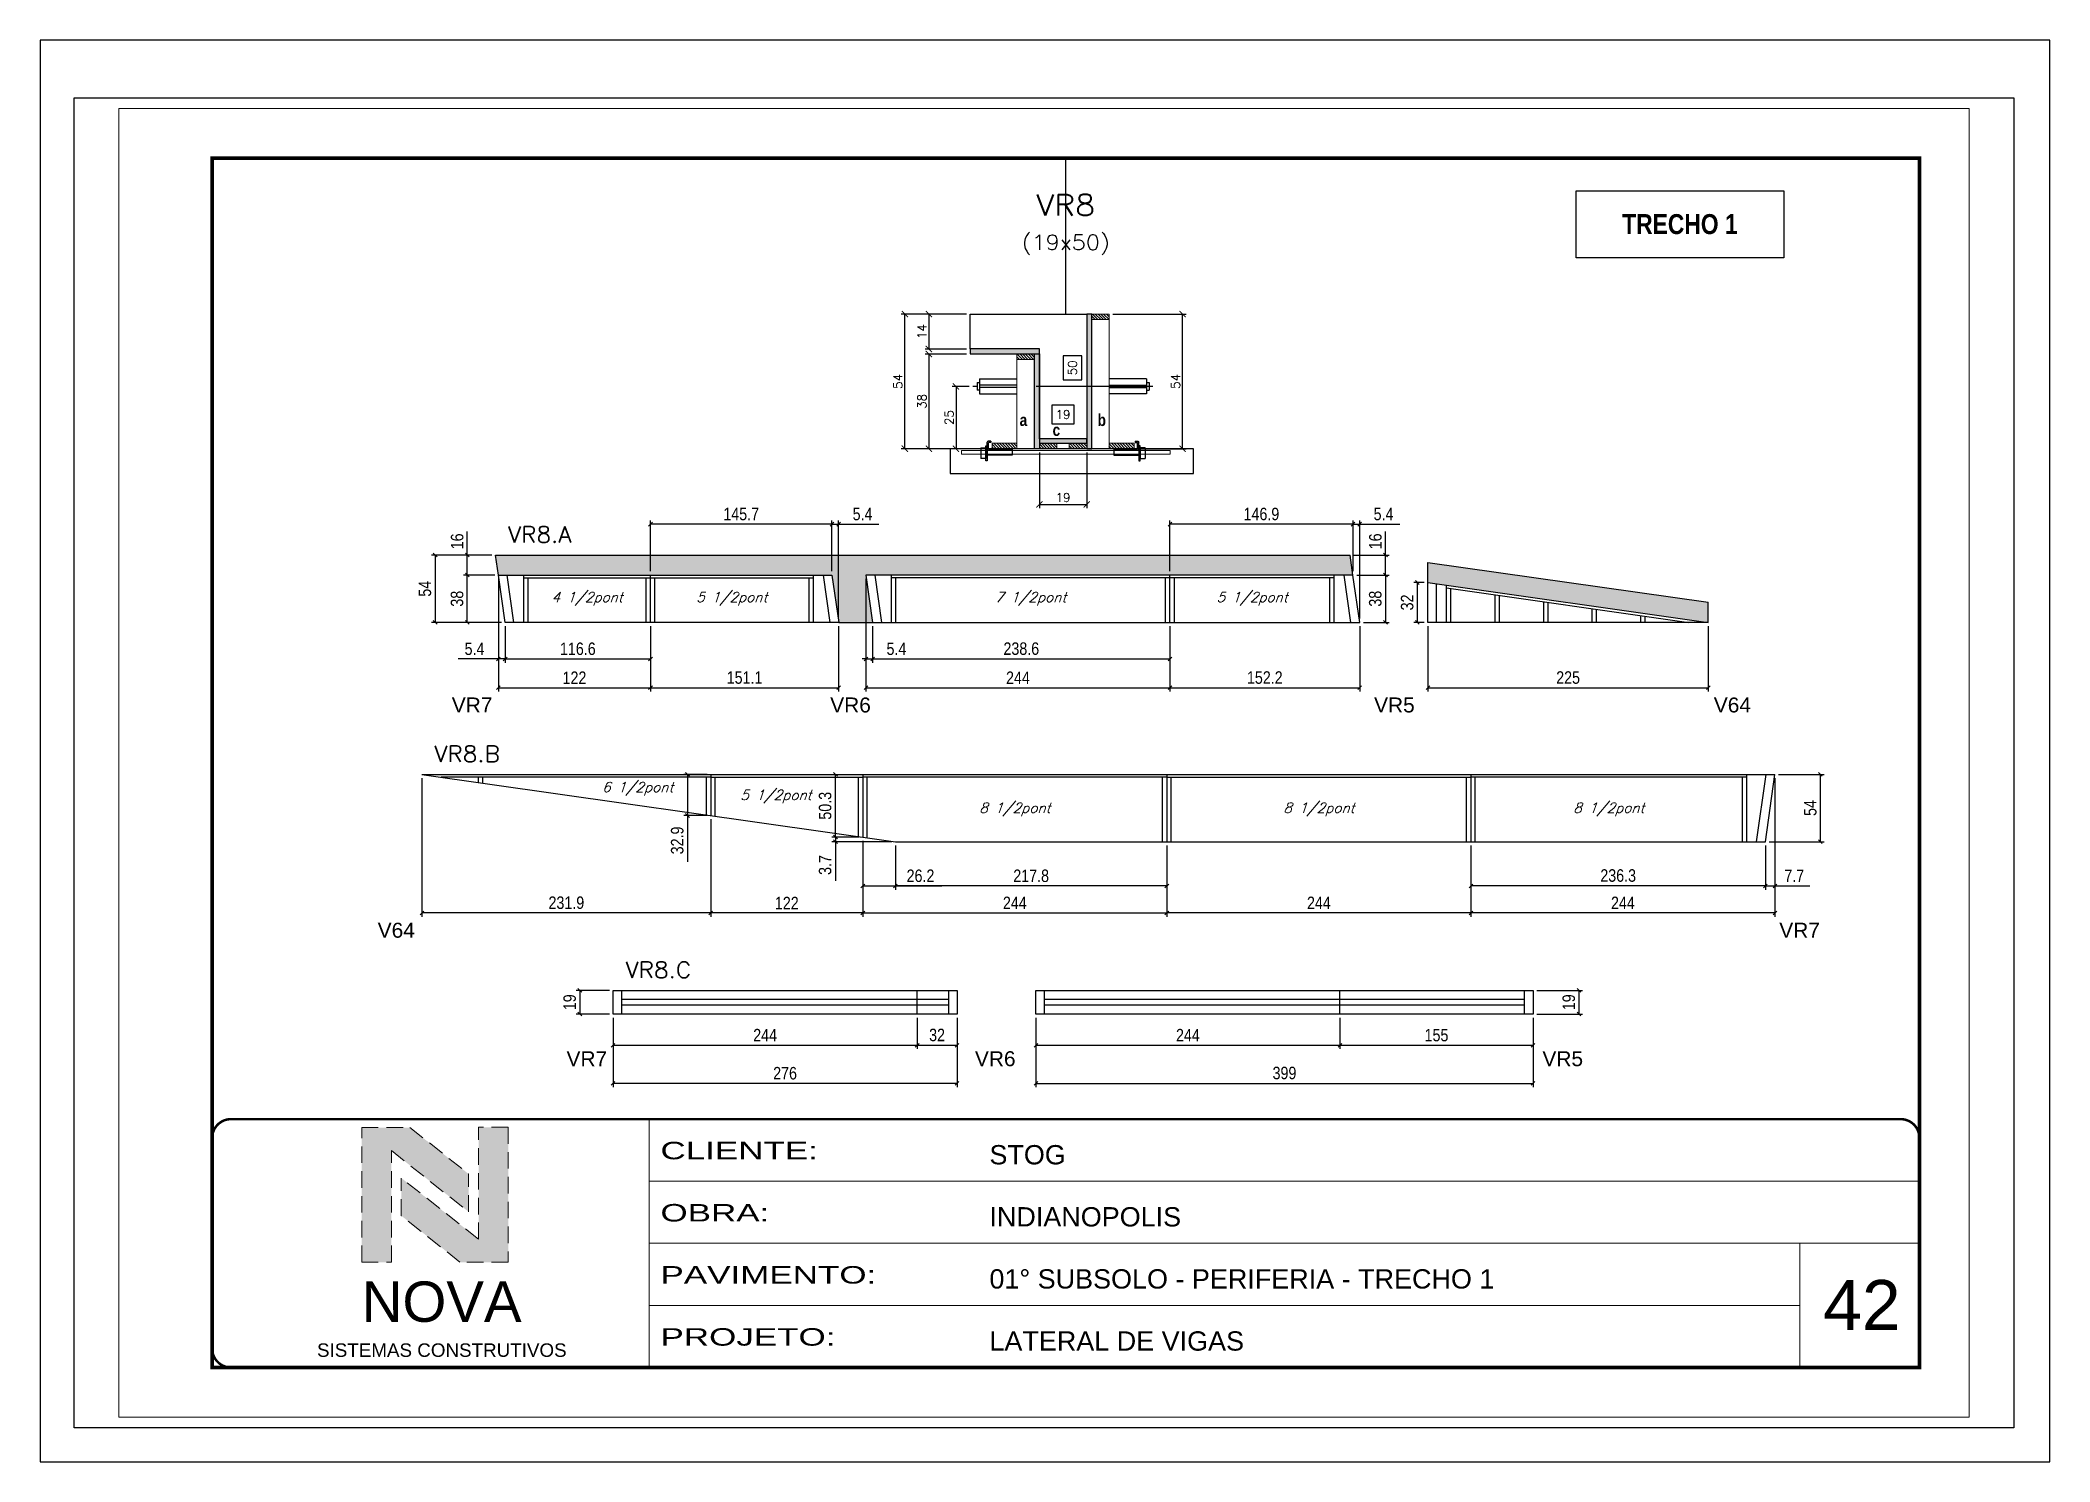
# Paper-space layout '42' of a CAD drawing. Extents: x 0 to 297, y 0 to 210.
# The model-space entities are those that its viewports show. They can reach past a viewport. Long polylines and large blocks are cut down to what shows.
import ezdxf
from ezdxf.enums import TextEntityAlignment as Align

# ---------------------------------------------------------------- set-up
doc = ezdxf.new("R2010")
doc.units = 0
for name, pattern in [('CONTINUO', [0]), ('DASHED', [0.75, 0.5, -0.25]), ('HIDDEN', [9.525, 6.35, -3.175])]:
    doc.linetypes.add(name, pattern=pattern)
for name, color, linetype in [('1', 1, 'Continuous'), ('5', 5, 'Continuous'), ('barrote', 251, 'Continuous'), ('COTA', 241, 'Continuous'), ('Cota Seção (2x)', 4, 'Continuous'), ('detalhes', 4, 'Continuous'), ('Hachura', 253, 'Continuous'), ('NOMENCLATURA', 7, 'Continuous'), ('Painéis', 200, 'Continuous'), ('presilha', 1, 'Continuous'), ('SARR_2.2x7', 40, 'Continuous'), ('SARR_3.5x7', 81, 'Continuous'), ('TENSOR', 3, 'Continuous'), ('texto', 7, 'Continuous'), ('Texto de Titulo', 7, 'Continuous'), ('Texto Qtd Sarr', 242, 'Continuous')]:
    doc.layers.add(name, color=color, linetype=linetype)
for name, color, linetype, lineweight in [('CARIMBO', 255, 'Continuous', 9), ('CARIMBO-LEGENDA', 75, 'Continuous', 15), ('CONCRETO', 251, 'Continuous', 25), ('Folhas', 255, 'Continuous', 9), ('Madeira', 126, 'Continuous', 18), ('SARRAFO DE PRESSAO', 251, 'DASHED', 9), ('SCO-___-LAJ', 2, 'Continuous', 0), ('Texto Seção', 7, 'Continuous', 15)]:
    doc.layers.add(name, color=color, linetype=linetype, lineweight=lineweight)
doc.styles.add('arial', font='arial.ttf')
doc.styles.add('COTA TECNICA', font='techl___.ttf', dxfattribs={"height": 10})
doc.styles.add('REGUA-120', font='ROMANS.shx', dxfattribs={"height": 15})
doc.styles.add('ROMANC', font='techb___.ttf', dxfattribs={"height": 2.5})
doc.styles.add('Romans', font='romans.shx')
doc.styles.get("Standard").update_dxf_attribs({"font": 'arial.ttf'})
doc.styles.add('TECNICA', font='techb___.ttf', dxfattribs={"height": 10})
doc.styles.add('Tecnologia', font='')
doc.styles.get('Tecnologia').set_extended_font_data('Forgotten Futurist')
doc.dimstyles.new('Cota Seção (2x)', dxfattribs={"dimtxt": 7, "dimasz": 5, "dimexe": 3, "dimexo": 3, "dimgap": 2, "dimtad": 3, "dimdec": 1, "dimlfac": 0.5, "dimzin": 12, "dimdsep": 46, "dimtxsty": 'Romans', "dimblk": 'ARCHTICK', "dimcen": 0, "dimclrd": 4, "dimclre": 4, "dimclrt": 1, "dimadec": 1, "dimazin": 3, "dimtfac": 1, "dimtdec": 1, "dimtmove": 0, "dimatfit": 3, "dimldrblk": 'OBLIQUE', "dimfxl": 1, "dimtolj": 1, "dimtzin": 12, "dimarcsym": 0})
doc.dimstyles.new('Cota Seção interna', dxfattribs={"dimtxt": 7, "dimasz": 6, "dimexe": 0.18, "dimexo": 2, "dimgap": -4, "dimtad": 3, "dimdec": 1, "dimlfac": 0.5, "dimzin": 12, "dimdsep": 46, "dimtxsty": 'Romans', "dimblk": 'ARCHTICK', "dimcen": 0.09, "dimse1": 1, "dimse2": 1, "dimsd1": 1, "dimsd2": 1, "dimclrd": 180, "dimclre": 5, "dimclrt": 1, "dimadec": 0, "dimazin": 3, "dimtfac": 1, "dimtdec": 1, "dimtofl": 0, "dimtmove": 0, "dimatfit": 3, "dimldrblk": 'ARCHTICK', "dimfxl": 1, "dimtolj": 1, "dimtzin": 0, "dimarcsym": 0})
doc.dimstyles.new('PAINEL', dxfattribs={"dimtxt": 10, "dimasz": 3, "dimexe": 3, "dimexo": 3, "dimgap": 3, "dimtad": 1, "dimdec": 1, "dimzin": 12, "dimdsep": 46, "dimtxsty": 'COTA TECNICA', "dimblk1": 'OBLIQUE', "dimblk2": 'OBLIQUE', "dimsah": 1, "dimcen": 0.9, "dimclrd": 4, "dimclre": 4, "dimclrt": 240, "dimadec": 1, "dimazin": 3, "dimtfac": 1, "dimtdec": 1, "dimtmove": 0, "dimatfit": 3, "dimfxl": 1, "dimtolj": 1, "dimtzin": 12, "dimarcsym": 0})
pattern_1 = [(315, (25280.4202, -1878.3948), (1.12253202, 1.12253202), [])]

psp = doc.layouts.new('42')

msp = doc.modelspace()

# ---------------------------------------------------------------- texts
at = {"layer": '5', "linetype": 'Continuous'}
for s, p in [('VR7', (1852.26, 6139.66)), ('VR6', (2155.95, 6139.66)), ('VR5', (2592.42, 6139.66)), ('V64', (2865.05, 6139.66)), ('V64', (1792.78, 5958.97)), ('VR7', (2917.61, 5958.97)), ('VR7', (1944.33, 5855.91)), ('VR6', (2272.08, 5855.91)), ('VR5', (2727.52, 5855.91))]:
    msp.add_text(s, height=12, rotation=359.99996, dxfattribs=at).set_placement(p)
at = {"layer": 'CARIMBO', "style": 'arial'}
msp.add_text('42', height=40, dxfattribs=at).set_placement((2952.86, 5644.39))
at = {"layer": 'detalhes', "style": 'TECNICA'}
for s, p in [('a', (2307.97, 6369.45)), ('b', (2370.51, 6369.44)), ('c', (2334.4, 6361.48))]:
    msp.add_text(s, height=9.6, dxfattribs=at).set_placement(p)
at = {"layer": 'NOMENCLATURA', "color": 2, "insert": (2837.85, 6531.3), "char_height": 16, "attachment_point": 5, "style": 'ROMANC'}
msp.add_mtext('TRECHO 1', dxfattribs=at)
at = {"layer": 'texto', "color": 2, "char_height": 8, "attachment_point": 5, "style": 'Romans'}
for s, insert in [('{\\Q19;\\C256;4 1/2pont}', (1960.88, 6230.89)), ('{\\Q19;\\C256;5 1/2pont}', (2076.93, 6230.89)), ('{\\Q19;\\C256;7 1/2pont}', (2316.81, 6230.89)), ('{\\Q19;\\C256;5 1/2pont}', (2494.53, 6230.89)), ('{\\Q19;\\C256;6 1/2pont}', (2001.47, 6078.5)), ('{\\Q19;\\C256;5 1/2pont}', (2112.4, 6072.14)), ('{\\Q19;\\C256;8 1/2pont}', (2304.15, 6061.86)), ('{\\Q19;\\C256;8 1/2pont}', (2548.15, 6061.86)), ('{\\Q19;\\C256;8 1/2pont}', (2780.81, 6061.86))]:
    msp.add_mtext(s, dxfattribs=dict(at, insert=insert))
at = {"layer": 'Texto Seção', "style": 'REGUA-120', "width": 1.05}
for s, p in [('VR8.A', (1897.4, 6275.89)), ('VR8.B', (1838.27, 6099.96)), ('VR8.C', (1991.74, 5926.73))]:
    msp.add_text(s, height=13, dxfattribs=at).set_placement(p)

# ---------------------------------------------------------------- blocks, each defined once
blk = doc.blocks.new('A$C64660E27')
at = {"layer": 'COTA', "true_color": 0x1a1a1a}
h = blk.add_hatch(color=250, dxfattribs=at)
h.dxf.hatch_style = 1
h.paths.add_polyline_path([(185.4, -11.6), (142.4, -11.6), (142.4, -131.6), (168.8, -131.6), (168.8, -32.2), (237.7, -86.7), (237.7, -53)])
at = {"layer": 'COTA'}
h = blk.add_hatch(color=20, dxfattribs=at)
h.dxf.hatch_style = 1
h.paths.add_polyline_path([(273, -11.4), (246.6, -11.4), (246.6, -111.1), (177.7, -56.6), (177.7, -90.2), (230, -131.6), (273, -131.6)])
for p, q in [((142.4, -131.6), (142.4, -11.6)), ((142.4, -11.6), (185.4, -11.6)), ((185.4, -11.6), (237.7, -53)), ((273, -11.4), (246.6, -11.4)), ((246.6, -111.1), (246.6, -11.4)), ((273, -11.4), (273, -131.6)), ((168.8, -32.2), (237.7, -86.7)), ((168.8, -131.6), (168.8, -32.2)), ((237.7, -86.7), (237.7, -53)), ((246.6, -111.1), (177.7, -56.6)), ((177.7, -90.2), (177.7, -56.6)), ((230, -131.6), (177.7, -90.2)), ((142.4, -131.6), (168.8, -131.6)), ((273, -131.6), (230, -131.6))]:
    blk.add_line(p, q)
at = {"layer": 'CARIMBO-LEGENDA', "color": 7, "linetype": 'Continuous', "ltscale": 100, "style": 'arial'}
blk.add_text('NOVA', height=36, dxfattribs=at).set_placement((142.4, -184.8))
at = {"layer": 'CARIMBO-LEGENDA', "color": 7, "linetype": 'Continuous', "style": 'arial'}
blk.add_text('SISTEMAS CONSTRUTIVOS', height=12, dxfattribs=at).set_placement((102.5, -216))
blk = doc.blocks.new('9999999999')
at = {"color": 30, "linetype": 'CONTINUO'}
for p, q in [((98564.6, 34230.2), (98564.6, 34429.4)), ((98564.6, 34379.6), (99584, 34379.6)), ((98564.6, 34329.8), (99488, 34329.8)), ((99584, 34329.8), (99488, 34329.8)), ((99488, 34329.8), (99488, 34230.2)), ((98564.6, 34280), (99488, 34280))]:
    blk.add_line(p, q, dxfattribs=at)
at = {"color": 30, "linetype": 'CONTINUO', "const_width": 2}
blk.add_lwpolyline([(99584, 34230.2), (99584, 34414.4, 0.414214), (99569, 34429.4), (98229, 34429.4, 0.414214), (98214, 34414.4), (98214, 34245.2, 0.414214), (98229, 34230.2), (99584, 34230.2)], format="xyb", dxfattribs=at)
at = {"layer": 'Folhas'}
blk.add_lwpolyline([(98139, 34190.2), (99624, 34190.2), (99624, 35240.2), (98139, 35240.2)], close=True, dxfattribs=at)
at = {"layer": 'Folhas', "color": 30, "const_width": 3}
blk.add_lwpolyline([(98214, 34230.2), (99584, 34230.2), (99584, 35200.2), (98214, 35200.2)], close=True, dxfattribs=at)
at = {"xscale": 0.9, "yscale": 0.9, "zscale": 0.9}
blk.add_blockref('A$C64660E27', (98205.8, 34433.1), dxfattribs=at)
at = {"color": 7, "linetype": 'Continuous', "ltscale": 5, "style": 'arial'}
for s, height, p in [('STOG', 15.48, (98837.7, 34393.1)), ('INDIANOPOLIS', 15.483, (98837.7, 34343.3)), ('01° SUBSOLO - PERIFERIA - TRECHO 1', 15.483, (98837.7, 34293.5)), ('LATERAL DE VIGAS', 15.483, (98837.7, 34243.7))]:
    blk.add_text(s, height=height, dxfattribs=at).set_placement(p)
at = {"layer": 'Folhas', "color": 7, "style": 'Tecnologia', "width": 1.5}
for s, p in [('CLIENTE:', (98573.7, 34397.2)), ('OBRA:', (98573.7, 34347.3)), ('PAVIMENTO:', (98573.7, 34297.5)), ('PROJETO:', (98573.7, 34247.7))]:
    blk.add_text(s, height=14, dxfattribs=at).set_placement(p)
blk = doc.blocks.new('titulo1')
at = {"layer": 'Defpoints', "color": 252, "linetype": 'HIDDEN', "ltscale": 2}
blk.add_line((0, 0), (0, 125), dxfattribs=at)
at = {"layer": 'Defpoints', "style": 'Romans', "oblique": 15}
blk.add_attdef('FOLHA', text='', height=10, dxfattribs=at).set_placement((0, 15.6), align=Align.MIDDLE_CENTER)
at = {"layer": 'Texto Qtd Sarr', "color": 3, "style": 'Romans', "oblique": 15}
for tag, height, p in [('TITULO', 17, (0, 71.4)), ('SEÇÃO', 12, (0, 41.5))]:
    blk.add_attdef(tag, text='', height=height, dxfattribs=at).set_placement(p, align=Align.MIDDLE_CENTER)
blk = doc.blocks.new('_ArchTick')
at = {"color": 0, "linetype": 'ByBlock', "const_width": 0.15}
blk.add_lwpolyline([(-0.5, -0.5), (0.5, 0.5)], dxfattribs=at)
blk = doc.blocks.new('*D3601')
at = {"layer": 'COTA', "color": 4, "lineweight": -2, "transparency": 16777216}
for p, q in [((2265.2, 6459.2), (2212.8, 6459.2)), ((2215.8, 6351.2), (2215.8, 6459.2)), ((2287.2, 6351.2), (2212.8, 6351.2))]:
    blk.add_line(p, q, dxfattribs=at)
at = {"layer": 'Defpoints', "color": 0, "transparency": 16777216}
for p in [(2215.8, 6459.2), (2268.2, 6459.2), (2290.2, 6351.2)]:
    blk.add_point(p, dxfattribs=at)
at = {"layer": 'COTA', "color": 4, "lineweight": -2, "transparency": 16777216, "xscale": 5, "yscale": 5, "zscale": 5}
for p, rotation in [((2215.8, 6459.2), 90), ((2215.8, 6351.2), 270)]:
    blk.add_blockref('_ArchTick', p, dxfattribs=dict(at, rotation=rotation))
at = {"layer": 'COTA', "color": 1, "transparency": 16777216, "insert": (2210.3, 6405.2), "char_height": 7, "attachment_point": 5, "rotation": 90, "style": 'Romans'}
blk.add_mtext('\\A1;54', dxfattribs=at)
blk = doc.blocks.new('_Oblique')
at = {"layer": '1', "color": 0, "lineweight": -2}
blk.add_line((-0.5, -0.5), (0.5, 0.5), dxfattribs=at)
blk = doc.blocks.new('*D3602')
at = {"layer": 'COTA', "color": 4, "lineweight": -2, "transparency": 16777216}
for p, q in [((2382.8, 6459.2), (2441.7, 6459.2)), ((2438.7, 6351.2), (2438.7, 6459.2)), ((2398.4, 6351.2), (2441.7, 6351.2))]:
    blk.add_line(p, q, dxfattribs=at)
at = {"layer": 'Defpoints', "color": 0, "transparency": 16777216}
for p in [(2379.8, 6459.2), (2438.7, 6459.2), (2395.4, 6351.2)]:
    blk.add_point(p, dxfattribs=at)
at = {"layer": 'COTA', "color": 4, "lineweight": -2, "transparency": 16777216, "xscale": 5, "yscale": 5, "zscale": 5}
for p, rotation in [((2438.7, 6459.2), 90), ((2438.7, 6351.2), 270)]:
    blk.add_blockref('_ArchTick', p, dxfattribs=dict(at, rotation=rotation))
at = {"layer": 'COTA', "color": 1, "transparency": 16777216, "insert": (2433.2, 6405.2), "char_height": 7, "attachment_point": 5, "rotation": 90, "style": 'Romans'}
blk.add_mtext('\\A1;54', dxfattribs=at)
blk = doc.blocks.new('*D3603')
at = {"layer": 'Cota Seção (2x)', "color": 180, "lineweight": -2, "transparency": 16777216}
for p, q in [((2357.8, 6425.7), (2342.8, 6425.7)), ((2342.8, 6425.7), (2342.8, 6406.4)), ((2357.8, 6406.4), (2357.8, 6425.7)), ((2342.8, 6406.4), (2357.8, 6406.4))]:
    blk.add_line(p, q, dxfattribs=at)
at = {"layer": 'Defpoints', "color": 0, "transparency": 16777216}
for p in [(2361.8, 6459.2), (2372.8, 6459.2), (2372.8, 6359.2)]:
    blk.add_point(p, dxfattribs=at)
at = {"layer": 'Cota Seção (2x)', "color": 1, "transparency": 16777216, "insert": (2350.3, 6416.1), "char_height": 7, "attachment_point": 5, "rotation": 90, "style": 'Romans'}
blk.add_mtext('\\A1;50', dxfattribs=at)
blk = doc.blocks.new('*D3604')
at = {"layer": 'COTA', "color": 4, "lineweight": -2, "transparency": 16777216}
for p, q in [((2265.2, 6459.2), (2232.1, 6459.2)), ((2235.1, 6459.2), (2235.1, 6431.2)), ((2265.2, 6431.2), (2232.1, 6431.2))]:
    blk.add_line(p, q, dxfattribs=at)
at = {"layer": 'Defpoints', "color": 0, "transparency": 16777216}
for p in [(2268.2, 6459.2), (2235.1, 6431.2), (2268.2, 6431.2)]:
    blk.add_point(p, dxfattribs=at)
at = {"layer": 'COTA', "color": 4, "lineweight": -2, "transparency": 16777216, "xscale": 5, "yscale": 5, "zscale": 5}
for p, rotation in [((2235.1, 6459.2), 90), ((2235.1, 6431.2), 270)]:
    blk.add_blockref('_ArchTick', p, dxfattribs=dict(at, rotation=rotation))
at = {"layer": 'COTA', "color": 1, "transparency": 16777216, "insert": (2229.6, 6445.2), "char_height": 7, "attachment_point": 5, "rotation": 90, "style": 'Romans'}
blk.add_mtext('\\A1;14', dxfattribs=at)
blk = doc.blocks.new('*D3605')
at = {"layer": 'COTA', "color": 4, "lineweight": -2, "transparency": 16777216}
for p, q in [((2265.2, 6427.2), (2232.1, 6427.2)), ((2235.1, 6427.2), (2235.1, 6351.2)), ((2287.2, 6351.2), (2232.1, 6351.2))]:
    blk.add_line(p, q, dxfattribs=at)
at = {"layer": 'Defpoints', "color": 0, "transparency": 16777216}
for p in [(2268.2, 6427.2), (2235.1, 6351.2), (2290.2, 6351.2)]:
    blk.add_point(p, dxfattribs=at)
at = {"layer": 'COTA', "color": 4, "lineweight": -2, "transparency": 16777216, "xscale": 5, "yscale": 5, "zscale": 5}
for p, rotation in [((2235.1, 6427.2), 90), ((2235.1, 6351.2), 270)]:
    blk.add_blockref('_ArchTick', p, dxfattribs=dict(at, rotation=rotation))
at = {"layer": 'COTA', "color": 1, "transparency": 16777216, "insert": (2229.6, 6389.2), "char_height": 7, "attachment_point": 5, "rotation": 90, "style": 'Romans'}
blk.add_mtext('\\A1;38', dxfattribs=at)
blk = doc.blocks.new('PRESILHA METÁLICA 1')
at = {"layer": 'presilha'}
for p, q in [((0, 13), (6, 13)), ((0, 13), (0, 0)), ((6, 0), (0, 0)), ((6, 15.5), (7.5, 15.5)), ((6, -2.5), (6, 15.5)), ((6, 13), (6, 0)), ((7.5, 10.6), (7.5, 19.9)), ((7.5, 15.5), (7.5, -2.5)), ((37.5, 4.1), (7.5, 4.1)), ((12, 21), (8.6, 21)), ((9, 11.6), (9, 18.9)), ((12, 19.5), (9.6, 19.5)), ((37.5, 11), (9.6, 11)), ((12, 21), (12, 19.5)), ((37.5, 11), (37.5, 4.1)), ((7.5, -2.5), (6, -2.5))]:
    blk.add_line(p, q, dxfattribs=at)
for centre, radius, start, end in [((8.6, 19.9), 1.14, 90, 180), ((9.6, 18.9), 0.57, 90, 180), ((9.6, 11.6), 0.57, 180, 270)]:
    blk.add_arc(centre, radius, start, end, dxfattribs=at)
blk = doc.blocks.new('*D3606')
at = {"layer": 'COTA', "color": 4, "lineweight": -2, "transparency": 16777216}
for p, q in [((2323.8, 6348.2), (2323.8, 6303.5)), ((2361.8, 6348.2), (2361.8, 6303.5)), ((2323.8, 6306.5), (2361.8, 6306.5))]:
    blk.add_line(p, q, dxfattribs=at)
at = {"layer": 'Defpoints', "color": 0, "transparency": 16777216}
for p in [(2323.8, 6351.2), (2361.8, 6351.2), (2361.8, 6306.5)]:
    blk.add_point(p, dxfattribs=at)
at = {"layer": 'COTA', "color": 4, "lineweight": -2, "transparency": 16777216, "xscale": 5, "yscale": 5, "zscale": 5, "rotation": 180}
blk.add_blockref('_ArchTick', (2323.8, 6306.5), dxfattribs=at)
at = {"layer": 'COTA', "color": 4, "lineweight": -2, "transparency": 16777216, "xscale": 5, "yscale": 5, "zscale": 5}
blk.add_blockref('_ArchTick', (2361.8, 6306.5), dxfattribs=at)
at = {"layer": 'COTA', "color": 1, "transparency": 16777216, "insert": (2342.8, 6312), "char_height": 7, "attachment_point": 5, "style": 'Romans'}
blk.add_mtext('\\A1;19', dxfattribs=at)
blk = doc.blocks.new('*D3607')
at = {"layer": 'Cota Seção (2x)', "color": 180, "lineweight": -2, "transparency": 16777216}
for p, q in [((2351.8, 6386.2), (2333.8, 6386.2)), ((2333.8, 6386.2), (2333.8, 6371.2)), ((2333.8, 6371.2), (2351.8, 6371.2)), ((2351.8, 6371.2), (2351.8, 6386.2))]:
    blk.add_line(p, q, dxfattribs=at)
at = {"layer": 'Defpoints', "color": 0, "transparency": 16777216}
for p in [(2361.8, 6367.2), (2323.8, 6351.2), (2361.8, 6351.2)]:
    blk.add_point(p, dxfattribs=at)
at = {"layer": 'Cota Seção (2x)', "color": 1, "transparency": 16777216, "insert": (2342.8, 6378.7), "char_height": 7, "attachment_point": 5, "style": 'Romans'}
blk.add_mtext('\\A1;19', dxfattribs=at)
blk = doc.blocks.new('*D4710')
at = {"layer": 'COTA', "color": 4, "lineweight": -2, "transparency": 16777216}
for p, q in [((2267.5, 6401.2), (2253.9, 6401.2)), ((2256.9, 6401.2), (2256.9, 6351.2)), ((2272.5, 6351.2), (2253.9, 6351.2))]:
    blk.add_line(p, q, dxfattribs=at)
at = {"layer": 'Defpoints', "color": 0, "transparency": 16777216}
for p in [(2270.5, 6401.2), (2256.9, 6351.2), (2275.5, 6351.2)]:
    blk.add_point(p, dxfattribs=at)
at = {"layer": 'COTA', "color": 4, "lineweight": -2, "transparency": 16777216, "xscale": 5, "yscale": 5, "zscale": 5}
for p, rotation in [((2256.9, 6401.2), 90), ((2256.9, 6351.2), 270)]:
    blk.add_blockref('_ArchTick', p, dxfattribs=dict(at, rotation=rotation))
at = {"layer": 'COTA', "color": 1, "transparency": 16777216, "insert": (2251.4, 6376.2), "char_height": 7, "attachment_point": 5, "rotation": 90, "style": 'Romans'}
blk.add_mtext('\\A1;25', dxfattribs=at)
blk = doc.blocks.new('*D4711')
at = {"layer": 'COTA', "color": 4, "lineweight": -2, "transparency": 16777216}
for p, q in [((1889.7, 6246.9), (1889.7, 6179.6)), ((1895.1, 6208.9), (1895.1, 6179.6)), ((1889.7, 6182.6), (1857.4, 6182.6)), ((1895.1, 6182.6), (1889.7, 6182.6)), ((1895.1, 6182.6), (1898.1, 6182.6))]:
    blk.add_line(p, q, dxfattribs=at)
at = {"layer": 'Defpoints', "color": 0, "transparency": 16777216}
for p in [(1889.7, 6249.9), (1895.1, 6211.9), (1889.7, 6182.6)]:
    blk.add_point(p, dxfattribs=at)
at = {"layer": 'COTA', "color": 4, "lineweight": -2, "transparency": 16777216, "xscale": 3, "yscale": 3, "zscale": 3}
blk.add_blockref('_Oblique', (1889.7, 6182.6), dxfattribs=at)
at = {"layer": 'COTA', "color": 4, "lineweight": -2, "transparency": 16777216, "xscale": 3, "yscale": 3, "zscale": 3, "rotation": 180}
blk.add_blockref('_Oblique', (1895.1, 6182.6), dxfattribs=at)
at = {"layer": 'COTA', "color": 240, "transparency": 16777216, "insert": (1870.5, 6190.7), "char_height": 10, "attachment_point": 5, "style": 'COTA TECNICA'}
blk.add_mtext('\\A1;5.4', dxfattribs=at)
blk = doc.blocks.new('*D3608')
at = {"layer": 'COTA', "color": 4, "lineweight": -2, "transparency": 16777216}
for p, q in [((1895.1, 6208.9), (1895.1, 6179.6)), ((2011.7, 6208.9), (2011.7, 6179.6)), ((1895.1, 6182.6), (2011.7, 6182.6))]:
    blk.add_line(p, q, dxfattribs=at)
at = {"layer": 'Defpoints', "color": 0, "transparency": 16777216}
for p in [(1895.1, 6211.9), (2011.7, 6211.9), (2011.7, 6182.6)]:
    blk.add_point(p, dxfattribs=at)
at = {"layer": 'COTA', "color": 4, "lineweight": -2, "transparency": 16777216, "xscale": 3, "yscale": 3, "zscale": 3, "rotation": 180}
blk.add_blockref('_Oblique', (1895.1, 6182.6), dxfattribs=at)
at = {"layer": 'COTA', "color": 4, "lineweight": -2, "transparency": 16777216, "xscale": 3, "yscale": 3, "zscale": 3}
blk.add_blockref('_Oblique', (2011.7, 6182.6), dxfattribs=at)
at = {"layer": 'COTA', "color": 240, "transparency": 16777216, "insert": (1953.4, 6190.7), "char_height": 10, "attachment_point": 5, "style": 'COTA TECNICA'}
blk.add_mtext('\\A1;116.6', dxfattribs=at)
blk = doc.blocks.new('*D4712')
at = {"layer": 'COTA', "color": 4, "lineweight": -2, "transparency": 16777216}
for p, q in [((1889.7, 6246.9), (1889.7, 6156.5)), ((2011.7, 6208.9), (2011.7, 6156.5)), ((1889.7, 6159.5), (2011.7, 6159.5))]:
    blk.add_line(p, q, dxfattribs=at)
at = {"layer": 'Defpoints', "color": 0, "transparency": 16777216}
for p in [(1889.7, 6249.9), (2011.7, 6211.9), (2011.7, 6159.5)]:
    blk.add_point(p, dxfattribs=at)
at = {"layer": 'COTA', "color": 4, "lineweight": -2, "transparency": 16777216, "xscale": 3, "yscale": 3, "zscale": 3, "rotation": 180}
blk.add_blockref('_Oblique', (1889.7, 6159.5), dxfattribs=at)
at = {"layer": 'COTA', "color": 4, "lineweight": -2, "transparency": 16777216, "xscale": 3, "yscale": 3, "zscale": 3}
blk.add_blockref('_Oblique', (2011.7, 6159.5), dxfattribs=at)
at = {"layer": 'COTA', "color": 240, "transparency": 16777216, "insert": (1950.7, 6167.5), "char_height": 10, "attachment_point": 5, "style": 'COTA TECNICA'}
blk.add_mtext('\\A1;122', dxfattribs=at)
blk = doc.blocks.new('*D4704')
at = {"layer": 'COTA', "color": 4, "lineweight": -2, "transparency": 16777216}
for p, q in [((2011.7, 6208.9), (2011.7, 6156.5)), ((2162.7, 6208.9), (2162.7, 6156.5)), ((2011.7, 6159.5), (2162.7, 6159.5))]:
    blk.add_line(p, q, dxfattribs=at)
at = {"layer": 'Defpoints', "color": 0, "transparency": 16777216}
for p in [(2011.7, 6211.9), (2162.7, 6211.9), (2162.7, 6159.5)]:
    blk.add_point(p, dxfattribs=at)
at = {"layer": 'COTA', "color": 4, "lineweight": -2, "transparency": 16777216, "xscale": 3, "yscale": 3, "zscale": 3, "rotation": 180}
blk.add_blockref('_Oblique', (2011.7, 6159.5), dxfattribs=at)
at = {"layer": 'COTA', "color": 4, "lineweight": -2, "transparency": 16777216, "xscale": 3, "yscale": 3, "zscale": 3}
blk.add_blockref('_Oblique', (2162.7, 6159.5), dxfattribs=at)
at = {"layer": 'COTA', "color": 240, "transparency": 16777216, "insert": (2087.2, 6167.6), "char_height": 10, "attachment_point": 5, "style": 'COTA TECNICA'}
blk.add_mtext('\\A1;151.1', dxfattribs=at)
blk = doc.blocks.new('*D4705')
at = {"layer": 'COTA', "color": 4, "lineweight": -2, "transparency": 16777216}
for p, q in [((2157.3, 6290.7), (2154.3, 6290.7)), ((2157.3, 6252.9), (2157.3, 6293.7)), ((2157.3, 6290.7), (2162.7, 6290.7)), ((2162.7, 6214.9), (2162.7, 6293.7)), ((2162.7, 6290.7), (2195, 6290.7))]:
    blk.add_line(p, q, dxfattribs=at)
at = {"layer": 'Defpoints', "color": 0, "transparency": 16777216}
for p in [(2157.3, 6290.7), (2157.3, 6249.9), (2162.7, 6211.9)]:
    blk.add_point(p, dxfattribs=at)
at = {"layer": 'COTA', "color": 4, "lineweight": -2, "transparency": 16777216, "xscale": 3, "yscale": 3, "zscale": 3}
blk.add_blockref('_Oblique', (2157.3, 6290.7), dxfattribs=at)
at = {"layer": 'COTA', "color": 4, "lineweight": -2, "transparency": 16777216, "xscale": 3, "yscale": 3, "zscale": 3, "rotation": 180}
blk.add_blockref('_Oblique', (2162.7, 6290.7), dxfattribs=at)
at = {"layer": 'COTA', "color": 240, "transparency": 16777216, "insert": (2181.9, 6298.8), "char_height": 10, "attachment_point": 5, "style": 'COTA TECNICA'}
blk.add_mtext('\\A1;5.4', dxfattribs=at)
blk = doc.blocks.new('*D4706')
at = {"layer": 'COTA', "color": 4, "lineweight": -2, "transparency": 16777216}
for p, q in [((2011.7, 6252.9), (2011.7, 6293.7)), ((2157.3, 6290.7), (2011.7, 6290.7)), ((2157.3, 6252.9), (2157.3, 6293.7))]:
    blk.add_line(p, q, dxfattribs=at)
at = {"layer": 'Defpoints', "color": 0, "transparency": 16777216}
for p in [(2011.7, 6290.7), (2011.7, 6249.9), (2157.3, 6249.9)]:
    blk.add_point(p, dxfattribs=at)
at = {"layer": 'COTA', "color": 4, "lineweight": -2, "transparency": 16777216, "xscale": 3, "yscale": 3, "zscale": 3, "rotation": 180}
blk.add_blockref('_Oblique', (2011.7, 6290.7), dxfattribs=at)
at = {"layer": 'COTA', "color": 4, "lineweight": -2, "transparency": 16777216, "xscale": 3, "yscale": 3, "zscale": 3}
blk.add_blockref('_Oblique', (2157.3, 6290.7), dxfattribs=at)
at = {"layer": 'COTA', "color": 240, "transparency": 16777216, "insert": (2084.5, 6298.8), "char_height": 10, "attachment_point": 5, "style": 'COTA TECNICA'}
blk.add_mtext('\\A1;145.7', dxfattribs=at)
blk = doc.blocks.new('*D4707')
at = {"layer": 'COTA', "color": 4, "lineweight": -2, "transparency": 16777216}
for p, q in [((2184.6, 6246.9), (2184.6, 6179.6)), ((2190, 6208.9), (2190, 6179.6)), ((2184.6, 6182.6), (2181.6, 6182.6)), ((2184.6, 6182.6), (2190, 6182.6)), ((2190, 6182.6), (2222.3, 6182.6))]:
    blk.add_line(p, q, dxfattribs=at)
at = {"layer": 'Defpoints', "color": 0, "transparency": 16777216}
for p in [(2184.6, 6249.9), (2190, 6211.9), (2190, 6182.6)]:
    blk.add_point(p, dxfattribs=at)
at = {"layer": 'COTA', "color": 4, "lineweight": -2, "transparency": 16777216, "xscale": 3, "yscale": 3, "zscale": 3}
blk.add_blockref('_Oblique', (2184.6, 6182.6), dxfattribs=at)
at = {"layer": 'COTA', "color": 4, "lineweight": -2, "transparency": 16777216, "xscale": 3, "yscale": 3, "zscale": 3, "rotation": 180}
blk.add_blockref('_Oblique', (2190, 6182.6), dxfattribs=at)
at = {"layer": 'COTA', "color": 240, "transparency": 16777216, "insert": (2209.1, 6190.7), "char_height": 10, "attachment_point": 5, "style": 'COTA TECNICA'}
blk.add_mtext('\\A1;5.4', dxfattribs=at)
blk = doc.blocks.new('*D4708')
at = {"layer": 'COTA', "color": 4, "lineweight": -2, "transparency": 16777216}
for p, q in [((2190, 6208.9), (2190, 6179.6)), ((2428.6, 6208.9), (2428.6, 6179.6)), ((2190, 6182.6), (2428.6, 6182.6))]:
    blk.add_line(p, q, dxfattribs=at)
at = {"layer": 'Defpoints', "color": 0, "transparency": 16777216}
for p in [(2190, 6211.9), (2428.6, 6211.9), (2428.6, 6182.6)]:
    blk.add_point(p, dxfattribs=at)
at = {"layer": 'COTA', "color": 4, "lineweight": -2, "transparency": 16777216, "xscale": 3, "yscale": 3, "zscale": 3, "rotation": 180}
blk.add_blockref('_Oblique', (2190, 6182.6), dxfattribs=at)
at = {"layer": 'COTA', "color": 4, "lineweight": -2, "transparency": 16777216, "xscale": 3, "yscale": 3, "zscale": 3}
blk.add_blockref('_Oblique', (2428.6, 6182.6), dxfattribs=at)
at = {"layer": 'COTA', "color": 240, "transparency": 16777216, "insert": (2309.3, 6190.8), "char_height": 10, "attachment_point": 5, "style": 'COTA TECNICA'}
blk.add_mtext('\\A1;238.6', dxfattribs=at)
blk = doc.blocks.new('*D3600')
at = {"layer": 'COTA', "color": 4, "lineweight": -2, "transparency": 16777216}
for p, q in [((2184.6, 6246.9), (2184.6, 6156.5)), ((2428.6, 6208.9), (2428.6, 6156.5)), ((2184.6, 6159.5), (2428.6, 6159.5))]:
    blk.add_line(p, q, dxfattribs=at)
at = {"layer": 'Defpoints', "color": 0, "transparency": 16777216}
for p in [(2184.6, 6249.9), (2428.6, 6211.9), (2428.6, 6159.5)]:
    blk.add_point(p, dxfattribs=at)
at = {"layer": 'COTA', "color": 4, "lineweight": -2, "transparency": 16777216, "xscale": 3, "yscale": 3, "zscale": 3, "rotation": 180}
blk.add_blockref('_Oblique', (2184.6, 6159.5), dxfattribs=at)
at = {"layer": 'COTA', "color": 4, "lineweight": -2, "transparency": 16777216, "xscale": 3, "yscale": 3, "zscale": 3}
blk.add_blockref('_Oblique', (2428.6, 6159.5), dxfattribs=at)
at = {"layer": 'COTA', "color": 240, "transparency": 16777216, "insert": (2306.6, 6167.5), "char_height": 10, "attachment_point": 5, "style": 'COTA TECNICA'}
blk.add_mtext('\\A1;244', dxfattribs=at)
blk = doc.blocks.new('*D4709')
at = {"layer": 'COTA', "color": 4, "lineweight": -2, "transparency": 16777216}
for p, q in [((2428.6, 6208.9), (2428.6, 6156.5)), ((2580.9, 6208.9), (2580.9, 6156.5)), ((2428.6, 6159.5), (2580.9, 6159.5))]:
    blk.add_line(p, q, dxfattribs=at)
at = {"layer": 'Defpoints', "color": 0, "transparency": 16777216}
for p in [(2428.6, 6211.9), (2580.9, 6211.9), (2580.9, 6159.5)]:
    blk.add_point(p, dxfattribs=at)
at = {"layer": 'COTA', "color": 4, "lineweight": -2, "transparency": 16777216, "xscale": 3, "yscale": 3, "zscale": 3, "rotation": 180}
blk.add_blockref('_Oblique', (2428.6, 6159.5), dxfattribs=at)
at = {"layer": 'COTA', "color": 4, "lineweight": -2, "transparency": 16777216, "xscale": 3, "yscale": 3, "zscale": 3}
blk.add_blockref('_Oblique', (2580.9, 6159.5), dxfattribs=at)
at = {"layer": 'COTA', "color": 240, "transparency": 16777216, "insert": (2504.7, 6167.6), "char_height": 10, "attachment_point": 5, "style": 'COTA TECNICA'}
blk.add_mtext('\\A1;152.2', dxfattribs=at)
blk = doc.blocks.new('*D4725')
at = {"layer": 'COTA', "color": 4, "lineweight": -2, "transparency": 16777216}
for p, q in [((2575.5, 6290.7), (2572.5, 6290.7)), ((2575.5, 6252.9), (2575.5, 6293.7)), ((2575.5, 6290.7), (2580.9, 6290.7)), ((2580.9, 6214.9), (2580.9, 6293.7)), ((2580.9, 6290.7), (2613.1, 6290.7))]:
    blk.add_line(p, q, dxfattribs=at)
at = {"layer": 'Defpoints', "color": 0, "transparency": 16777216}
for p in [(2580.9, 6290.7), (2575.5, 6249.9), (2580.9, 6211.9)]:
    blk.add_point(p, dxfattribs=at)
at = {"layer": 'COTA', "color": 4, "lineweight": -2, "transparency": 16777216, "xscale": 3, "yscale": 3, "zscale": 3}
blk.add_blockref('_Oblique', (2575.5, 6290.7), dxfattribs=at)
at = {"layer": 'COTA', "color": 4, "lineweight": -2, "transparency": 16777216, "xscale": 3, "yscale": 3, "zscale": 3, "rotation": 180}
blk.add_blockref('_Oblique', (2580.9, 6290.7), dxfattribs=at)
at = {"layer": 'COTA', "color": 240, "transparency": 16777216, "insert": (2600, 6298.8), "char_height": 10, "attachment_point": 5, "style": 'COTA TECNICA'}
blk.add_mtext('\\A1;5.4', dxfattribs=at)
blk = doc.blocks.new('*D4726')
at = {"layer": 'COTA', "color": 4, "lineweight": -2, "transparency": 16777216}
for p, q in [((2428.6, 6252.9), (2428.6, 6293.7)), ((2575.5, 6290.7), (2428.6, 6290.7)), ((2575.5, 6252.9), (2575.5, 6293.7))]:
    blk.add_line(p, q, dxfattribs=at)
at = {"layer": 'Defpoints', "color": 0, "transparency": 16777216}
for p in [(2428.6, 6290.7), (2428.6, 6249.9), (2575.5, 6249.9)]:
    blk.add_point(p, dxfattribs=at)
at = {"layer": 'COTA', "color": 4, "lineweight": -2, "transparency": 16777216, "xscale": 3, "yscale": 3, "zscale": 3, "rotation": 180}
blk.add_blockref('_Oblique', (2428.6, 6290.7), dxfattribs=at)
at = {"layer": 'COTA', "color": 4, "lineweight": -2, "transparency": 16777216, "xscale": 3, "yscale": 3, "zscale": 3}
blk.add_blockref('_Oblique', (2575.5, 6290.7), dxfattribs=at)
at = {"layer": 'COTA', "color": 240, "transparency": 16777216, "insert": (2502, 6298.8), "char_height": 10, "attachment_point": 5, "style": 'COTA TECNICA'}
blk.add_mtext('\\A1;146.9', dxfattribs=at)
blk = doc.blocks.new('*D4727')
at = {"layer": 'COTA', "color": 4, "lineweight": -2, "transparency": 16777216}
for p, q in [((2635.6, 6208.9), (2635.6, 6156.5)), ((2860.6, 6208.9), (2860.6, 6156.5)), ((2635.6, 6159.5), (2860.6, 6159.5))]:
    blk.add_line(p, q, dxfattribs=at)
at = {"layer": 'Defpoints', "color": 0, "transparency": 16777216}
for p in [(2635.6, 6211.9), (2860.6, 6211.9), (2860.6, 6159.5)]:
    blk.add_point(p, dxfattribs=at)
at = {"layer": 'COTA', "color": 4, "lineweight": -2, "transparency": 16777216, "xscale": 3, "yscale": 3, "zscale": 3, "rotation": 180}
blk.add_blockref('_Oblique', (2635.6, 6159.5), dxfattribs=at)
at = {"layer": 'COTA', "color": 4, "lineweight": -2, "transparency": 16777216, "xscale": 3, "yscale": 3, "zscale": 3}
blk.add_blockref('_Oblique', (2860.6, 6159.5), dxfattribs=at)
at = {"layer": 'COTA', "color": 240, "transparency": 16777216, "insert": (2748.1, 6167.6), "char_height": 10, "attachment_point": 5, "style": 'COTA TECNICA'}
blk.add_mtext('\\A1;225', dxfattribs=at)
blk = doc.blocks.new('*D4728')
at = {"layer": 'COTA', "color": 4, "lineweight": -2, "transparency": 16777216}
for p, q in [((2632.6, 6243.9), (2624.2, 6243.9)), ((2627.2, 6211.9), (2627.2, 6243.9)), ((2632.6, 6211.9), (2624.2, 6211.9))]:
    blk.add_line(p, q, dxfattribs=at)
at = {"layer": 'Defpoints', "color": 0, "transparency": 16777216}
for p in [(2627.2, 6243.9), (2635.6, 6243.9), (2635.6, 6211.9)]:
    blk.add_point(p, dxfattribs=at)
at = {"layer": 'COTA', "color": 4, "lineweight": -2, "transparency": 16777216, "xscale": 3, "yscale": 3, "zscale": 3}
for p, rotation in [((2627.2, 6243.9), 90), ((2627.2, 6211.9), 270)]:
    blk.add_blockref('_Oblique', p, dxfattribs=dict(at, rotation=rotation))
at = {"layer": 'COTA', "color": 240, "transparency": 16777216, "insert": (2619, 6227.9), "char_height": 10, "attachment_point": 5, "rotation": 90, "style": 'COTA TECNICA'}
blk.add_mtext('\\A1;32', dxfattribs=at)
blk = doc.blocks.new('*D4729')
at = {"layer": 'COTA', "color": 4, "lineweight": -2, "transparency": 16777216}
for p, q in [((2578.5, 6249.9), (2604.6, 6249.9)), ((2601.6, 6249.9), (2601.6, 6211.9)), ((2583.9, 6211.9), (2604.6, 6211.9))]:
    blk.add_line(p, q, dxfattribs=at)
at = {"layer": 'Defpoints', "color": 0, "transparency": 16777216}
for p in [(2575.5, 6249.9), (2580.9, 6211.9), (2601.6, 6211.9)]:
    blk.add_point(p, dxfattribs=at)
at = {"layer": 'COTA', "color": 4, "lineweight": -2, "transparency": 16777216, "xscale": 3, "yscale": 3, "zscale": 3}
for p, rotation in [((2601.6, 6249.9), 90), ((2601.6, 6211.9), 270)]:
    blk.add_blockref('_Oblique', p, dxfattribs=dict(at, rotation=rotation))
at = {"layer": 'COTA', "color": 240, "transparency": 16777216, "insert": (2593.4, 6230.9), "char_height": 10, "attachment_point": 5, "rotation": 90, "style": 'COTA TECNICA'}
blk.add_mtext('\\A1;38', dxfattribs=at)
blk = doc.blocks.new('*D4720')
at = {"layer": 'COTA', "color": 4, "lineweight": -2, "transparency": 16777216}
for p, q in [((1886.7, 6249.9), (1861.7, 6249.9)), ((1864.7, 6211.9), (1864.7, 6249.9)), ((1892.1, 6211.9), (1861.7, 6211.9))]:
    blk.add_line(p, q, dxfattribs=at)
at = {"layer": 'Defpoints', "color": 0, "transparency": 16777216}
for p in [(1864.7, 6249.9), (1889.7, 6249.9), (1895.1, 6211.9)]:
    blk.add_point(p, dxfattribs=at)
at = {"layer": 'COTA', "color": 4, "lineweight": -2, "transparency": 16777216, "xscale": 3, "yscale": 3, "zscale": 3}
for p, rotation in [((1864.7, 6249.9), 90), ((1864.7, 6211.9), 270)]:
    blk.add_blockref('_Oblique', p, dxfattribs=dict(at, rotation=rotation))
at = {"layer": 'COTA', "color": 240, "transparency": 16777216, "insert": (1856.5, 6230.9), "char_height": 10, "attachment_point": 5, "rotation": 90, "style": 'COTA TECNICA'}
blk.add_mtext('\\A1;38', dxfattribs=at)
blk = doc.blocks.new('*D4721')
at = {"layer": 'COTA', "color": 4, "lineweight": -2, "transparency": 16777216}
for p, q in [((1864.7, 6265.9), (1864.7, 6284.9)), ((1884.4, 6265.9), (1861.7, 6265.9)), ((1864.7, 6249.9), (1864.7, 6265.9)), ((1886.7, 6249.9), (1861.7, 6249.9))]:
    blk.add_line(p, q, dxfattribs=at)
at = {"layer": 'Defpoints', "color": 0, "transparency": 16777216}
for p in [(1864.7, 6265.9), (1887.4, 6265.9), (1889.7, 6249.9)]:
    blk.add_point(p, dxfattribs=at)
at = {"layer": 'COTA', "color": 4, "lineweight": -2, "transparency": 16777216, "xscale": 3, "yscale": 3, "zscale": 3}
for p, rotation in [((1864.7, 6265.9), 90), ((1864.7, 6249.9), 270)]:
    blk.add_blockref('_Oblique', p, dxfattribs=dict(at, rotation=rotation))
at = {"layer": 'COTA', "color": 240, "transparency": 16777216, "insert": (1856.6, 6276.9), "char_height": 10, "attachment_point": 5, "rotation": 90, "style": 'COTA TECNICA'}
blk.add_mtext('\\A1;16', dxfattribs=at)
blk = doc.blocks.new('*D4722')
at = {"layer": 'COTA', "color": 4, "lineweight": -2, "transparency": 16777216}
for p, q in [((2601.6, 6265.9), (2601.6, 6284.9)), ((2576.2, 6265.9), (2604.6, 6265.9)), ((2601.6, 6249.9), (2601.6, 6265.9)), ((2578.5, 6249.9), (2604.6, 6249.9))]:
    blk.add_line(p, q, dxfattribs=at)
at = {"layer": 'Defpoints', "color": 0, "transparency": 16777216}
for p in [(2573.2, 6265.9), (2601.6, 6265.9), (2575.5, 6249.9)]:
    blk.add_point(p, dxfattribs=at)
at = {"layer": 'COTA', "color": 4, "lineweight": -2, "transparency": 16777216, "xscale": 3, "yscale": 3, "zscale": 3}
for p, rotation in [((2601.6, 6265.9), 90), ((2601.6, 6249.9), 270)]:
    blk.add_blockref('_Oblique', p, dxfattribs=dict(at, rotation=rotation))
at = {"layer": 'COTA', "color": 240, "transparency": 16777216, "insert": (2593.5, 6276.9), "char_height": 10, "attachment_point": 5, "rotation": 90, "style": 'COTA TECNICA'}
blk.add_mtext('\\A1;16', dxfattribs=at)
blk = doc.blocks.new('*D4723')
at = {"layer": 'COTA', "color": 4, "lineweight": -2, "transparency": 16777216}
for p, q in [((2914.1, 6087), (2914.1, 5997.5)), ((2906.5, 6033), (2906.5, 5997.5)), ((2906.5, 6000.5), (2914.1, 6000.5)), ((2914.1, 6000.5), (2942, 6000.5))]:
    blk.add_line(p, q, dxfattribs=at)
at = {"layer": 'Defpoints', "color": 0, "transparency": 16777216}
for p in [(2914.1, 6090), (2906.5, 6036), (2914.1, 6000.5)]:
    blk.add_point(p, dxfattribs=at)
at = {"layer": 'COTA', "color": 4, "lineweight": -2, "transparency": 16777216, "xscale": 3, "yscale": 3, "zscale": 3, "rotation": 180}
blk.add_blockref('_Oblique', (2906.5, 6000.5), dxfattribs=at)
at = {"layer": 'COTA', "color": 4, "lineweight": -2, "transparency": 16777216, "xscale": 3, "yscale": 3, "zscale": 3}
blk.add_blockref('_Oblique', (2914.1, 6000.5), dxfattribs=at)
at = {"layer": 'COTA', "color": 240, "transparency": 16777216, "insert": (2929.6, 6008.6), "char_height": 10, "attachment_point": 5, "style": 'COTA TECNICA'}
blk.add_mtext('\\A1;7.7', dxfattribs=at)
blk = doc.blocks.new('*D4724')
at = {"layer": 'COTA', "color": 4, "lineweight": -2, "transparency": 16777216}
for p, q in [((2914.1, 6087), (2914.1, 5975.8)), ((2670.1, 6033), (2670.1, 5975.8)), ((2914.1, 5978.8), (2670.1, 5978.8))]:
    blk.add_line(p, q, dxfattribs=at)
at = {"layer": 'Defpoints', "color": 0, "transparency": 16777216}
for p in [(2914.1, 6090), (2670.1, 6036), (2670.1, 5978.8)]:
    blk.add_point(p, dxfattribs=at)
at = {"layer": 'COTA', "color": 4, "lineweight": -2, "transparency": 16777216, "xscale": 3, "yscale": 3, "zscale": 3, "rotation": 180}
blk.add_blockref('_Oblique', (2670.1, 5978.8), dxfattribs=at)
at = {"layer": 'COTA', "color": 4, "lineweight": -2, "transparency": 16777216, "xscale": 3, "yscale": 3, "zscale": 3}
blk.add_blockref('_Oblique', (2914.1, 5978.8), dxfattribs=at)
at = {"layer": 'COTA', "color": 240, "transparency": 16777216, "insert": (2792.1, 5986.9), "char_height": 10, "attachment_point": 5, "style": 'COTA TECNICA'}
blk.add_mtext('\\A1;244', dxfattribs=at)
blk = doc.blocks.new('*D3612')
at = {"layer": 'COTA', "color": 4, "lineweight": -2, "transparency": 16777216}
for p, q in [((2670.1, 6033), (2670.1, 5997.5)), ((2906.5, 6033), (2906.5, 5997.5)), ((2906.5, 6000.5), (2670.1, 6000.5))]:
    blk.add_line(p, q, dxfattribs=at)
at = {"layer": 'Defpoints', "color": 0, "transparency": 16777216}
for p in [(2670.1, 6036), (2906.5, 6036), (2670.1, 6000.5)]:
    blk.add_point(p, dxfattribs=at)
at = {"layer": 'COTA', "color": 4, "lineweight": -2, "transparency": 16777216, "xscale": 3, "yscale": 3, "zscale": 3, "rotation": 180}
blk.add_blockref('_Oblique', (2670.1, 6000.5), dxfattribs=at)
at = {"layer": 'COTA', "color": 4, "lineweight": -2, "transparency": 16777216, "xscale": 3, "yscale": 3, "zscale": 3}
blk.add_blockref('_Oblique', (2906.5, 6000.5), dxfattribs=at)
at = {"layer": 'COTA', "color": 240, "transparency": 16777216, "insert": (2788.3, 6008.8), "char_height": 10, "attachment_point": 5, "style": 'COTA TECNICA'}
blk.add_mtext('\\A1;236.3', dxfattribs=at)
blk = doc.blocks.new('*D4713')
at = {"layer": 'COTA', "color": 4, "lineweight": -2, "transparency": 16777216}
for p, q in [((2426.1, 6033), (2426.1, 5975.8)), ((2670.1, 6033), (2670.1, 5975.8)), ((2670.1, 5978.8), (2426.1, 5978.8))]:
    blk.add_line(p, q, dxfattribs=at)
at = {"layer": 'Defpoints', "color": 0, "transparency": 16777216}
for p in [(2426.1, 6036), (2670.1, 6036), (2426.1, 5978.8)]:
    blk.add_point(p, dxfattribs=at)
at = {"layer": 'COTA', "color": 4, "lineweight": -2, "transparency": 16777216, "xscale": 3, "yscale": 3, "zscale": 3, "rotation": 180}
blk.add_blockref('_Oblique', (2426.1, 5978.8), dxfattribs=at)
at = {"layer": 'COTA', "color": 4, "lineweight": -2, "transparency": 16777216, "xscale": 3, "yscale": 3, "zscale": 3}
blk.add_blockref('_Oblique', (2670.1, 5978.8), dxfattribs=at)
at = {"layer": 'COTA', "color": 240, "transparency": 16777216, "insert": (2548.1, 5986.9), "char_height": 10, "attachment_point": 5, "style": 'COTA TECNICA'}
blk.add_mtext('\\A1;244', dxfattribs=at)
blk = doc.blocks.new('*D4714')
at = {"layer": 'COTA', "color": 4, "lineweight": -2, "transparency": 16777216}
for p, q in [((2208.3, 6033), (2208.3, 5997.5)), ((2426.1, 6033), (2426.1, 5997.5)), ((2426.1, 6000.5), (2208.3, 6000.5))]:
    blk.add_line(p, q, dxfattribs=at)
at = {"layer": 'Defpoints', "color": 0, "transparency": 16777216}
for p in [(2208.3, 6036), (2426.1, 6036), (2208.3, 6000.5)]:
    blk.add_point(p, dxfattribs=at)
at = {"layer": 'COTA', "color": 4, "lineweight": -2, "transparency": 16777216, "xscale": 3, "yscale": 3, "zscale": 3, "rotation": 180}
blk.add_blockref('_Oblique', (2208.3, 6000.5), dxfattribs=at)
at = {"layer": 'COTA', "color": 4, "lineweight": -2, "transparency": 16777216, "xscale": 3, "yscale": 3, "zscale": 3}
blk.add_blockref('_Oblique', (2426.1, 6000.5), dxfattribs=at)
at = {"layer": 'COTA', "color": 240, "transparency": 16777216, "insert": (2317.2, 6008.6), "char_height": 10, "attachment_point": 5, "style": 'COTA TECNICA'}
blk.add_mtext('\\A1;217.8', dxfattribs=at)
blk = doc.blocks.new('*D4715')
at = {"layer": 'COTA', "color": 4, "lineweight": -2, "transparency": 16777216}
for p, q in [((2182.1, 6036.7), (2182.1, 5997.5)), ((2208.3, 6033), (2208.3, 5997.5)), ((2182.1, 6000.5), (2208.3, 6000.5)), ((2208.3, 6000.5), (2245.4, 6000.5))]:
    blk.add_line(p, q, dxfattribs=at)
at = {"layer": 'Defpoints', "color": 0, "transparency": 16777216}
for p in [(2182.1, 6039.7), (2208.3, 6036), (2182.1, 6000.5)]:
    blk.add_point(p, dxfattribs=at)
at = {"layer": 'COTA', "color": 4, "lineweight": -2, "transparency": 16777216, "xscale": 3, "yscale": 3, "zscale": 3, "rotation": 180}
blk.add_blockref('_Oblique', (2182.1, 6000.5), dxfattribs=at)
at = {"layer": 'COTA', "color": 4, "lineweight": -2, "transparency": 16777216, "xscale": 3, "yscale": 3, "zscale": 3}
blk.add_blockref('_Oblique', (2208.3, 6000.5), dxfattribs=at)
at = {"layer": 'COTA', "color": 240, "transparency": 16777216, "insert": (2228.4, 6008.6), "char_height": 10, "attachment_point": 5, "style": 'COTA TECNICA'}
blk.add_mtext('\\A1;26.2', dxfattribs=at)
blk = doc.blocks.new('*D3609')
at = {"layer": 'COTA', "color": 4, "lineweight": -2, "transparency": 16777216}
for p, q in [((2182.1, 6036.7), (2182.1, 5975.8)), ((2426.1, 6033), (2426.1, 5975.8)), ((2182.1, 5978.8), (2426.1, 5978.8))]:
    blk.add_line(p, q, dxfattribs=at)
at = {"layer": 'Defpoints', "color": 0, "transparency": 16777216}
for p in [(2182.1, 6039.7), (2426.1, 6036), (2426.1, 5978.8)]:
    blk.add_point(p, dxfattribs=at)
at = {"layer": 'COTA', "color": 4, "lineweight": -2, "transparency": 16777216, "xscale": 3, "yscale": 3, "zscale": 3, "rotation": 180}
blk.add_blockref('_Oblique', (2182.1, 5978.8), dxfattribs=at)
at = {"layer": 'COTA', "color": 4, "lineweight": -2, "transparency": 16777216, "xscale": 3, "yscale": 3, "zscale": 3}
blk.add_blockref('_Oblique', (2426.1, 5978.8), dxfattribs=at)
at = {"layer": 'COTA', "color": 240, "transparency": 16777216, "insert": (2304.1, 5986.9), "char_height": 10, "attachment_point": 5, "style": 'COTA TECNICA'}
blk.add_mtext('\\A1;244', dxfattribs=at)
blk = doc.blocks.new('*D4716')
at = {"layer": 'COTA', "color": 4, "lineweight": -2, "transparency": 16777216}
for p, q in [((2060.1, 6054), (2060.1, 5975.8)), ((2182.1, 6036.7), (2182.1, 5975.8)), ((2182.1, 5978.8), (2060.1, 5978.8))]:
    blk.add_line(p, q, dxfattribs=at)
at = {"layer": 'Defpoints', "color": 0, "transparency": 16777216}
for p in [(2060.1, 6057), (2182.1, 6039.7), (2060.1, 5978.8)]:
    blk.add_point(p, dxfattribs=at)
at = {"layer": 'COTA', "color": 4, "lineweight": -2, "transparency": 16777216, "xscale": 3, "yscale": 3, "zscale": 3, "rotation": 180}
blk.add_blockref('_Oblique', (2060.1, 5978.8), dxfattribs=at)
at = {"layer": 'COTA', "color": 4, "lineweight": -2, "transparency": 16777216, "xscale": 3, "yscale": 3, "zscale": 3}
blk.add_blockref('_Oblique', (2182.1, 5978.8), dxfattribs=at)
at = {"layer": 'COTA', "color": 240, "transparency": 16777216, "insert": (2121.1, 5986.8), "char_height": 10, "attachment_point": 5, "style": 'COTA TECNICA'}
blk.add_mtext('\\A1;122', dxfattribs=at)
blk = doc.blocks.new('*D4717')
at = {"layer": 'COTA', "color": 4, "lineweight": -2, "transparency": 16777216}
for p, q in [((1828.3, 6087), (1828.3, 5975.8)), ((2060.1, 6054), (2060.1, 5975.8)), ((2060.1, 5978.8), (1828.3, 5978.8))]:
    blk.add_line(p, q, dxfattribs=at)
at = {"layer": 'Defpoints', "color": 0, "transparency": 16777216}
for p in [(1828.3, 6090), (2060.1, 6057), (1828.3, 5978.8)]:
    blk.add_point(p, dxfattribs=at)
at = {"layer": 'COTA', "color": 4, "lineweight": -2, "transparency": 16777216, "xscale": 3, "yscale": 3, "zscale": 3, "rotation": 180}
blk.add_blockref('_Oblique', (1828.3, 5978.8), dxfattribs=at)
at = {"layer": 'COTA', "color": 4, "lineweight": -2, "transparency": 16777216, "xscale": 3, "yscale": 3, "zscale": 3}
blk.add_blockref('_Oblique', (2060.1, 5978.8), dxfattribs=at)
at = {"layer": 'COTA', "color": 240, "transparency": 16777216, "insert": (1944.2, 5987), "char_height": 10, "attachment_point": 5, "style": 'COTA TECNICA'}
blk.add_mtext('\\A1;231.9', dxfattribs=at)
blk = doc.blocks.new('*D4718')
at = {"layer": 'COTA', "color": 4, "lineweight": -2, "transparency": 16777216}
for p, q in [((2917.1, 6090), (2953.6, 6090)), ((2950.6, 6036), (2950.6, 6090)), ((2909.5, 6036), (2953.6, 6036))]:
    blk.add_line(p, q, dxfattribs=at)
at = {"layer": 'Defpoints', "color": 0, "transparency": 16777216}
for p in [(2914.1, 6090), (2950.6, 6090), (2906.5, 6036)]:
    blk.add_point(p, dxfattribs=at)
at = {"layer": 'COTA', "color": 4, "lineweight": -2, "transparency": 16777216, "xscale": 3, "yscale": 3, "zscale": 3}
for p, rotation in [((2950.6, 6090), 90), ((2950.6, 6036), 270)]:
    blk.add_blockref('_Oblique', p, dxfattribs=dict(at, rotation=rotation))
at = {"layer": 'COTA', "color": 240, "transparency": 16777216, "insert": (2942.5, 6063), "char_height": 10, "attachment_point": 5, "rotation": 90, "style": 'COTA TECNICA'}
blk.add_mtext('\\A1;54', dxfattribs=at)
blk = doc.blocks.new('*D3610')
at = {"layer": 'COTA', "color": 4, "lineweight": -2, "transparency": 16777216}
for p, q in [((2179.1, 6039.7), (2157.2, 6039.7)), ((2205.3, 6036), (2157.2, 6036)), ((2160.2, 6039.7), (2160.2, 6042.7)), ((2160.2, 6039.7), (2160.2, 6036)), ((2160.2, 6036), (2160.2, 6004.7))]:
    blk.add_line(p, q, dxfattribs=at)
at = {"layer": 'Defpoints', "color": 0, "transparency": 16777216}
for p in [(2160.2, 6036), (2182.1, 6039.7), (2208.3, 6036)]:
    blk.add_point(p, dxfattribs=at)
at = {"layer": 'COTA', "color": 4, "lineweight": -2, "transparency": 16777216, "xscale": 3, "yscale": 3, "zscale": 3}
for p, rotation in [((2160.2, 6039.7), 270), ((2160.2, 6036), 90)]:
    blk.add_blockref('_Oblique', p, dxfattribs=dict(at, rotation=rotation))
at = {"layer": 'COTA', "color": 240, "transparency": 16777216, "insert": (2151.9, 6017.3), "char_height": 10, "attachment_point": 5, "rotation": 90, "style": 'COTA TECNICA'}
blk.add_mtext('\\A1;3.7', dxfattribs=at)
blk = doc.blocks.new('*D3611')
at = {"layer": 'COTA', "color": 4, "lineweight": -2, "transparency": 16777216}
for p, q in [((2160.2, 6039.7), (2160.2, 6090)), ((2179.1, 6039.7), (2157.2, 6039.7))]:
    blk.add_line(p, q, dxfattribs=at)
at = {"layer": 'Defpoints', "color": 0, "transparency": 16777216}
for p in [(2160.2, 6090), (2160.2, 6090), (2182.1, 6039.7)]:
    blk.add_point(p, dxfattribs=at)
at = {"layer": 'COTA', "color": 4, "lineweight": -2, "transparency": 16777216, "xscale": 3, "yscale": 3, "zscale": 3}
for p, rotation in [((2160.2, 6090), 90), ((2160.2, 6039.7), 270)]:
    blk.add_blockref('_Oblique', p, dxfattribs=dict(at, rotation=rotation))
at = {"layer": 'COTA', "color": 240, "transparency": 16777216, "insert": (2151.9, 6064.8), "char_height": 10, "attachment_point": 5, "rotation": 90, "style": 'COTA TECNICA'}
blk.add_mtext('\\A1;50.3', dxfattribs=at)
blk = doc.blocks.new('*D4719')
at = {"layer": 'COTA', "color": 4, "lineweight": -2, "transparency": 16777216}
for p, q in [((2057.1, 6090), (2038.4, 6090)), ((2041.4, 6090), (2041.4, 6057)), ((2057.1, 6057), (2038.4, 6057)), ((2041.4, 6057), (2041.4, 6019.9))]:
    blk.add_line(p, q, dxfattribs=at)
at = {"layer": 'Defpoints', "color": 0, "transparency": 16777216}
for p in [(2060.1, 6090), (2041.4, 6057), (2060.1, 6057)]:
    blk.add_point(p, dxfattribs=at)
at = {"layer": 'COTA', "color": 4, "lineweight": -2, "transparency": 16777216, "xscale": 3, "yscale": 3, "zscale": 3}
for p, rotation in [((2041.4, 6090), 90), ((2041.4, 6057), 270)]:
    blk.add_blockref('_Oblique', p, dxfattribs=dict(at, rotation=rotation))
at = {"layer": 'COTA', "color": 240, "transparency": 16777216, "insert": (2033.2, 6037), "char_height": 10, "attachment_point": 5, "rotation": 90, "style": 'COTA TECNICA'}
blk.add_mtext('\\A1;32.9', dxfattribs=at)
blk = doc.blocks.new('*D3613')
at = {"layer": 'COTA', "color": 4, "lineweight": -2, "transparency": 16777216}
for p, q in [((1981.7, 5894.7), (1981.7, 5839.1)), ((2257.7, 5894.7), (2257.7, 5839.1)), ((2257.7, 5842.1), (1981.7, 5842.1))]:
    blk.add_line(p, q, dxfattribs=at)
at = {"layer": 'Defpoints', "color": 0, "transparency": 16777216}
for p in [(1981.7, 5897.7), (2257.7, 5897.7), (1981.7, 5842.1)]:
    blk.add_point(p, dxfattribs=at)
at = {"layer": 'COTA', "color": 4, "lineweight": -2, "transparency": 16777216, "xscale": 3, "yscale": 3, "zscale": 3, "rotation": 180}
blk.add_blockref('_Oblique', (1981.7, 5842.1), dxfattribs=at)
at = {"layer": 'COTA', "color": 4, "lineweight": -2, "transparency": 16777216, "xscale": 3, "yscale": 3, "zscale": 3}
blk.add_blockref('_Oblique', (2257.7, 5842.1), dxfattribs=at)
at = {"layer": 'COTA', "color": 240, "transparency": 16777216, "insert": (2119.7, 5850.2), "char_height": 10, "attachment_point": 5, "style": 'COTA TECNICA'}
blk.add_mtext('\\A1;276', dxfattribs=at)
blk = doc.blocks.new('*D3614')
at = {"layer": 'COTA', "color": 4, "lineweight": -2, "transparency": 16777216}
for p, q in [((2321, 5894.7), (2321, 5839.1)), ((2720, 5894.7), (2720, 5839.1)), ((2321, 5842.1), (2720, 5842.1))]:
    blk.add_line(p, q, dxfattribs=at)
at = {"layer": 'Defpoints', "color": 0, "transparency": 16777216}
for p in [(2321, 5897.7), (2720, 5897.7), (2720, 5842.1)]:
    blk.add_point(p, dxfattribs=at)
at = {"layer": 'COTA', "color": 4, "lineweight": -2, "transparency": 16777216, "xscale": 3, "yscale": 3, "zscale": 3, "rotation": 180}
blk.add_blockref('_Oblique', (2321, 5842.1), dxfattribs=at)
at = {"layer": 'COTA', "color": 4, "lineweight": -2, "transparency": 16777216, "xscale": 3, "yscale": 3, "zscale": 3}
blk.add_blockref('_Oblique', (2720, 5842.1), dxfattribs=at)
at = {"layer": 'COTA', "color": 240, "transparency": 16777216, "insert": (2520.5, 5850.4), "char_height": 10, "attachment_point": 5, "style": 'COTA TECNICA'}
blk.add_mtext('\\A1;399', dxfattribs=at)
blk = doc.blocks.new('*D3615')
at = {"layer": 'COTA', "color": 4, "lineweight": -2, "transparency": 16777216}
for p, q in [((1981.7, 5894.7), (1981.7, 5869.7)), ((2225.7, 5894.7), (2225.7, 5869.7)), ((1981.7, 5872.7), (2225.7, 5872.7))]:
    blk.add_line(p, q, dxfattribs=at)
at = {"layer": 'Defpoints', "color": 0, "transparency": 16777216}
for p in [(1981.7, 5897.7), (2225.7, 5897.7), (2225.7, 5872.7)]:
    blk.add_point(p, dxfattribs=at)
at = {"layer": 'COTA', "color": 4, "lineweight": -2, "transparency": 16777216, "xscale": 3, "yscale": 3, "zscale": 3, "rotation": 180}
blk.add_blockref('_Oblique', (1981.7, 5872.7), dxfattribs=at)
at = {"layer": 'COTA', "color": 4, "lineweight": -2, "transparency": 16777216, "xscale": 3, "yscale": 3, "zscale": 3}
blk.add_blockref('_Oblique', (2225.7, 5872.7), dxfattribs=at)
at = {"layer": 'COTA', "color": 240, "transparency": 16777216, "insert": (2103.7, 5880.8), "char_height": 10, "attachment_point": 5, "style": 'COTA TECNICA'}
blk.add_mtext('\\A1;244', dxfattribs=at)
blk = doc.blocks.new('*D3616')
at = {"layer": 'COTA', "color": 4, "lineweight": -2, "transparency": 16777216}
for p, q in [((2225.7, 5894.7), (2225.7, 5869.7)), ((2257.7, 5894.7), (2257.7, 5869.7)), ((2225.7, 5872.7), (2257.7, 5872.7))]:
    blk.add_line(p, q, dxfattribs=at)
at = {"layer": 'Defpoints', "color": 0, "transparency": 16777216}
for p in [(2225.7, 5897.7), (2257.7, 5897.7), (2257.7, 5872.7)]:
    blk.add_point(p, dxfattribs=at)
at = {"layer": 'COTA', "color": 4, "lineweight": -2, "transparency": 16777216, "xscale": 3, "yscale": 3, "zscale": 3, "rotation": 180}
blk.add_blockref('_Oblique', (2225.7, 5872.7), dxfattribs=at)
at = {"layer": 'COTA', "color": 4, "lineweight": -2, "transparency": 16777216, "xscale": 3, "yscale": 3, "zscale": 3}
blk.add_blockref('_Oblique', (2257.7, 5872.7), dxfattribs=at)
at = {"layer": 'COTA', "color": 240, "transparency": 16777216, "insert": (2241.7, 5880.9), "char_height": 10, "attachment_point": 5, "style": 'COTA TECNICA'}
blk.add_mtext('\\A1;32', dxfattribs=at)
blk = doc.blocks.new('*D3617')
at = {"layer": 'COTA', "color": 4, "lineweight": -2, "transparency": 16777216}
for p, q in [((2321, 5894.7), (2321, 5869.7)), ((2565, 5894.7), (2565, 5869.7)), ((2321, 5872.7), (2565, 5872.7))]:
    blk.add_line(p, q, dxfattribs=at)
at = {"layer": 'Defpoints', "color": 0, "transparency": 16777216}
for p in [(2321, 5897.7), (2565, 5897.7), (2565, 5872.7)]:
    blk.add_point(p, dxfattribs=at)
at = {"layer": 'COTA', "color": 4, "lineweight": -2, "transparency": 16777216, "xscale": 3, "yscale": 3, "zscale": 3, "rotation": 180}
blk.add_blockref('_Oblique', (2321, 5872.7), dxfattribs=at)
at = {"layer": 'COTA', "color": 4, "lineweight": -2, "transparency": 16777216, "xscale": 3, "yscale": 3, "zscale": 3}
blk.add_blockref('_Oblique', (2565, 5872.7), dxfattribs=at)
at = {"layer": 'COTA', "color": 240, "transparency": 16777216, "insert": (2443, 5880.8), "char_height": 10, "attachment_point": 5, "style": 'COTA TECNICA'}
blk.add_mtext('\\A1;244', dxfattribs=at)
blk = doc.blocks.new('*D3618')
at = {"layer": 'COTA', "color": 4, "lineweight": -2, "transparency": 16777216}
for p, q in [((2565, 5894.7), (2565, 5869.7)), ((2720, 5894.7), (2720, 5869.7)), ((2565, 5872.7), (2720, 5872.7))]:
    blk.add_line(p, q, dxfattribs=at)
at = {"layer": 'Defpoints', "color": 0, "transparency": 16777216}
for p in [(2565, 5897.7), (2720, 5897.7), (2720, 5872.7)]:
    blk.add_point(p, dxfattribs=at)
at = {"layer": 'COTA', "color": 4, "lineweight": -2, "transparency": 16777216, "xscale": 3, "yscale": 3, "zscale": 3, "rotation": 180}
blk.add_blockref('_Oblique', (2565, 5872.7), dxfattribs=at)
at = {"layer": 'COTA', "color": 4, "lineweight": -2, "transparency": 16777216, "xscale": 3, "yscale": 3, "zscale": 3}
blk.add_blockref('_Oblique', (2720, 5872.7), dxfattribs=at)
at = {"layer": 'COTA', "color": 240, "transparency": 16777216, "insert": (2642.5, 5880.8), "char_height": 10, "attachment_point": 5, "style": 'COTA TECNICA'}
blk.add_mtext('\\A1;155', dxfattribs=at)
blk = doc.blocks.new('*D4579')
at = {"layer": 'COTA', "color": 4, "lineweight": -2, "transparency": 16777216}
for p, q in [((1978.7, 5916.7), (1952, 5916.7)), ((1955, 5916.7), (1955, 5897.7)), ((1978.7, 5897.7), (1952, 5897.7))]:
    blk.add_line(p, q, dxfattribs=at)
at = {"layer": 'Defpoints', "color": 0, "transparency": 16777216}
for p in [(1981.7, 5916.7), (1955, 5897.7), (1981.7, 5897.7)]:
    blk.add_point(p, dxfattribs=at)
at = {"layer": 'COTA', "color": 4, "lineweight": -2, "transparency": 16777216, "xscale": 3, "yscale": 3, "zscale": 3}
for p, rotation in [((1955, 5916.7), 90), ((1955, 5897.7), 270)]:
    blk.add_blockref('_Oblique', p, dxfattribs=dict(at, rotation=rotation))
at = {"layer": 'COTA', "color": 240, "transparency": 16777216, "insert": (1946.9, 5907.2), "char_height": 10, "attachment_point": 5, "rotation": 90, "style": 'COTA TECNICA'}
blk.add_mtext('\\A1;19', dxfattribs=at)
blk = doc.blocks.new('*D4580')
at = {"layer": 'COTA', "color": 4, "lineweight": -2, "transparency": 16777216}
for p, q in [((2723, 5916.7), (2759.8, 5916.7)), ((2756.8, 5916.7), (2756.8, 5897.7)), ((2723, 5897.7), (2759.8, 5897.7))]:
    blk.add_line(p, q, dxfattribs=at)
at = {"layer": 'Defpoints', "color": 0, "transparency": 16777216}
for p in [(2720, 5916.7), (2720, 5897.7), (2756.8, 5897.7)]:
    blk.add_point(p, dxfattribs=at)
at = {"layer": 'COTA', "color": 4, "lineweight": -2, "transparency": 16777216, "xscale": 3, "yscale": 3, "zscale": 3}
for p, rotation in [((2756.8, 5916.7), 90), ((2756.8, 5897.7), 270)]:
    blk.add_blockref('_Oblique', p, dxfattribs=dict(at, rotation=rotation))
at = {"layer": 'COTA', "color": 240, "transparency": 16777216, "insert": (2748.7, 5907.2), "char_height": 10, "attachment_point": 5, "rotation": 90, "style": 'COTA TECNICA'}
blk.add_mtext('\\A1;19', dxfattribs=at)
blk = doc.blocks.new('*D3517')
at = {"layer": 'COTA', "color": 4, "lineweight": -2, "transparency": 16777216}
for p, q in [((1884.4, 6265.9), (1835.9, 6265.9)), ((1838.9, 6265.9), (1838.9, 6211.9)), ((1892.1, 6211.9), (1835.9, 6211.9))]:
    blk.add_line(p, q, dxfattribs=at)
at = {"layer": 'Defpoints', "color": 0, "transparency": 16777216}
for p in [(1887.4, 6265.9), (1838.9, 6211.9), (1895.1, 6211.9)]:
    blk.add_point(p, dxfattribs=at)
at = {"layer": 'COTA', "color": 4, "lineweight": -2, "transparency": 16777216, "xscale": 3, "yscale": 3, "zscale": 3}
for p, rotation in [((1838.9, 6265.9), 90), ((1838.9, 6211.9), 270)]:
    blk.add_blockref('_Oblique', p, dxfattribs=dict(at, rotation=rotation))
at = {"layer": 'COTA', "color": 240, "transparency": 16777216, "insert": (1830.7, 6238.9), "char_height": 10, "attachment_point": 5, "rotation": 90, "style": 'COTA TECNICA'}
blk.add_mtext('\\A1;54', dxfattribs=at)

# ---------------------------------------------------------------- dimensions: what is measured, and where the dimension line sits
at = {"layer": 'COTA'}
for base, p1, p2, dimstyle, picture, middle in [((2215.82, 6459.25), (2290.2, 6351.25), (2268.2, 6459.25), 'Cota Seção (2x)', '*D3601', (2210.32, 6405.25)), ((2235.14, 6431.25), (2268.2, 6459.25), (2268.2, 6431.25), 'Cota Seção (2x)', '*D3604', (2229.64, 6445.25)), ((2438.67, 6459.25), (2395.4, 6351.25), (2379.8, 6459.25), 'Cota Seção (2x)', '*D3602', (2433.17, 6405.25)), ((2235.14, 6351.25), (2268.2, 6427.25), (2290.2, 6351.25), 'Cota Seção (2x)', '*D3605', (2229.64, 6389.25)), ((2256.94, 6351.25), (2270.5, 6401.22), (2275.5, 6351.25), 'Cota Seção (2x)', '*D4710', (2251.44, 6376.23)), ((1864.72, 6265.89), (1889.67, 6249.89), (1887.4, 6265.89), 'PAINEL', '*D4721', (1856.62, 6276.9)), ((2601.64, 6265.89), (2575.46, 6249.89), (2573.18, 6265.89), 'PAINEL', '*D4722', (2593.54, 6276.9)), ((1838.86, 6211.89), (1887.4, 6265.89), (1895.07, 6211.89), 'PAINEL', '*D3517', (1830.75, 6238.89)), ((1864.72, 6249.89), (1895.07, 6211.89), (1889.67, 6249.89), 'PAINEL', '*D4720', (1856.48, 6230.89)), ((2601.64, 6211.89), (2575.46, 6249.89), (2580.86, 6211.89), 'PAINEL', '*D4729', (2593.4, 6230.89)), ((2627.17, 6243.86), (2635.59, 6211.89), (2635.59, 6243.86), 'PAINEL', '*D4728', (2618.95, 6227.88)), ((2041.4289, 6057.0141), (2060.1473, 6089.959), (2060.1473, 6057.0141), 'PAINEL', '*D4719', (2033.1803, 6036.9571)), ((2160.17, 6089.96), (2182.15, 6039.68), (2160.17, 6089.96), 'PAINEL', '*D3611', (2151.95, 6064.82)), ((2950.64, 6089.96), (2906.48, 6035.96), (2914.15, 6089.96), 'PAINEL', '*D4718', (2942.53, 6062.96)), ((2160.17, 6035.96), (2182.15, 6039.68), (2208.34, 6035.96), 'PAINEL', '*D3610', (2151.95, 6017.31)), ((1954.99, 5897.73), (1981.74, 5916.73), (1981.74, 5897.73), 'PAINEL', '*D4579', (1946.9, 5907.23)), ((2756.8, 5897.73), (2719.99, 5916.73), (2719.99, 5897.73), 'PAINEL', '*D4580', (2748.71, 5907.23))]:
    dim = msp.add_linear_dim(base=base, p1=p1, p2=p2, angle=90, dimstyle=dimstyle, dxfattribs=at)
    dim.commit()
    dim.dimension.update_dxf_attribs({"geometry": picture, "text_midpoint": middle})
for base, p1, p2, dimstyle, picture, middle in [((2361.8, 6306.52), (2323.8, 6351.25), (2361.8, 6351.25), 'Cota Seção (2x)', '*D3606', (2342.8, 6312.02)), ((2011.67, 6290.66), (2157.34, 6249.89), (2011.67, 6249.89), 'PAINEL', '*D4706', (2084.5, 6298.77)), ((2428.6062, 6290.6635), (2575.4563, 6249.8938), (2428.6062, 6249.8938), 'PAINEL', '*D4726', (2502.0312, 6298.7951)), ((2580.86, 6290.66), (2575.46, 6249.89), (2580.86, 6211.89), 'PAINEL', '*D4725', (2599.99, 6298.77)), ((1889.67, 6182.6), (1895.07, 6211.89), (1889.67, 6249.89), 'PAINEL', '*D4711', (1870.54, 6190.7)), ((2011.67, 6159.46), (1889.67, 6249.89), (2011.67, 6211.89), 'PAINEL', '*D4712', (1950.67, 6167.52)), ((2190.01, 6182.6), (2184.61, 6249.89), (2190.01, 6211.89), 'PAINEL', '*D4707', (2209.14, 6190.7)), ((2428.61, 6159.46), (2184.61, 6249.89), (2428.61, 6211.89), 'PAINEL', '*D3600', (2306.61, 6167.54)), ((2011.67, 6182.6), (1895.07, 6211.89), (2011.67, 6211.89), 'PAINEL', '*D3608', (1953.37, 6190.7)), ((2162.73, 6159.46), (2011.67, 6211.89), (2162.73, 6211.89), 'PAINEL', '*D4704', (2087.2, 6167.57)), ((2428.61, 6182.6), (2190.01, 6211.89), (2428.61, 6211.89), 'PAINEL', '*D4708', (2309.31, 6190.84)), ((2580.8552, 6159.4638), (2428.6062, 6211.8938), (2580.8552, 6211.8938), 'PAINEL', '*D4709', (2504.7307, 6167.5734)), ((2860.61, 6159.46), (2635.59, 6211.89), (2860.61, 6211.89), 'PAINEL', '*D4727', (2748.1, 6167.57)), ((1828.27, 5978.78), (2060.15, 6057.01), (1828.27, 6089.96), 'PAINEL', '*D4717', (1944.21, 5987.03)), ((2670.15, 5978.78), (2914.15, 6089.96), (2670.15, 6035.96), 'PAINEL', '*D4724', (2792.15, 5986.85)), ((2914.15, 6000.55), (2906.48, 6035.96), (2914.15, 6089.96), 'PAINEL', '*D4723', (2929.57, 6008.62)), ((2060.15, 5978.78), (2182.15, 6039.68), (2060.15, 6057.01), 'PAINEL', '*D4716', (2121.15, 5986.84)), ((2426.15, 5978.78), (2182.15, 6039.68), (2426.15, 6035.96), 'PAINEL', '*D3609', (2304.15, 5986.85)), ((2208.34, 6000.55), (2426.15, 6035.96), (2208.34, 6035.96), 'PAINEL', '*D4714', (2317.25, 6008.64)), ((2426.15, 5978.78), (2670.15, 6035.96), (2426.15, 6035.96), 'PAINEL', '*D4713', (2548.15, 5986.85)), ((2670.15, 6000.55), (2906.48, 6035.96), (2670.15, 6035.96), 'PAINEL', '*D3612', (2788.31, 6008.76)), ((1981.74, 5842.11), (2257.74, 5897.73), (1981.74, 5897.73), 'PAINEL', '*D3613', (2119.74, 5850.21)), ((2225.74, 5872.71), (1981.74, 5897.73), (2225.74, 5897.73), 'PAINEL', '*D3615', (2103.74, 5880.79)), ((2257.74, 5872.71), (2225.74, 5897.73), (2257.74, 5897.73), 'PAINEL', '*D3616', (2241.74, 5880.93)), ((2719.99, 5842.11), (2320.99, 5897.73), (2719.99, 5897.73), 'PAINEL', '*D3614', (2520.49, 5850.36)), ((2564.99, 5872.71), (2320.99, 5897.73), (2564.99, 5897.73), 'PAINEL', '*D3617', (2442.99, 5880.79)), ((2719.99, 5872.71), (2564.99, 5897.73), (2719.99, 5897.73), 'PAINEL', '*D3618', (2642.49, 5880.82))]:
    dim = msp.add_linear_dim(base=base, p1=p1, p2=p2, dimstyle=dimstyle, dxfattribs=at)
    dim.commit()
    dim.dimension.update_dxf_attribs({"geometry": picture, "text_midpoint": middle})
for base, p1, p2, picture, middle in [((2157.34, 6290.66), (2162.73, 6211.89), (2157.34, 6249.89), '*D4705', (2181.87, 6290.66)), ((2182.15, 6000.55), (2208.34, 6035.96), (2182.15, 6039.68), '*D4715', (2228.36, 6000.55))]:
    dim = msp.add_linear_dim(base=base, p1=p1, p2=p2, dimstyle='PAINEL', dxfattribs=at)
    dim.commit()
    dim.dimension.update_dxf_attribs({"geometry": picture, "text_midpoint": middle, "dimtype": 160})
at = {"layer": 'Cota Seção (2x)'}
dim = msp.add_linear_dim(base=(2361.8, 6459.25), p1=(2372.8, 6359.25), p2=(2372.8, 6459.25), angle=90, dimstyle='Cota Seção interna', dxfattribs=at)
dim.commit()
dim.dimension.update_dxf_attribs({"geometry": '*D3603', "text_midpoint": (2361.8, 6416.06), "dimtype": 160})
dim = msp.add_linear_dim(base=(2361.8, 6367.25), p1=(2323.8, 6351.25), p2=(2361.8, 6351.25), dimstyle='Cota Seção interna', dxfattribs=at)
dim.commit()
dim.dimension.update_dxf_attribs({"geometry": '*D3607', "text_midpoint": (2342.8, 6367.25), "dimtype": 160})

# ---------------------------------------------------------------- hatches: boundary and pattern name
at = {"layer": 'COTA'}
h = msp.add_hatch(dxfattribs=at)
h.set_pattern_fill('AR-CONC', color=256, scale=0.03)
h.set_pattern_definition([(50, (-1544.026, 2359.3826), (5.46554, -0.4781726), [0.5715, -6.2865]), (355, (-1544.026, 2359.3826), (-1.0573026, 5.7317054), [0.4572, -5.0292175]), (100.45144, (-1543.5706, 2359.343), (4.4082374, 5.2535326), [0.4857, -5.3427073]), (46.1842, (-1544.026, 2360.9066), (8.132371, -1.26127), [0.85725, -9.42975]), (96.63556, (-1543.348, 2360.8015), (7.122124, 7.422784), [0.728551, -8.014068]), (351.18415, (-1544.026, 2360.907), (7.122124, 7.422784), [0.685799, -7.543792]), (21, (-1543.264, 2360.5256), (4.5484317, -3.067956), [0.5715, -6.2865]), (326, (-1543.264, 2360.5256), (1.854061, 5.525639), [0.4572, -5.0292]), (71.45144, (-1542.885, 2360.27), (6.4024926, 2.457683), [0.4857, -5.342698]), (37.5, (-1544.026, 2359.3826), (0.0926581, 2.53665117), [0, -4.96824, 0, -5.1054, 0, -5.04825]), (7.5, (-1544.026, 2359.3826), (2.0045899, 3.0054172), [0, -2.91084, 0, -4.85394, 0, -1.92405]), (327.5, (-1545.7253, 2359.3826), (4.06771786, -0.1718623), [0, -1.905, 0, -5.9436, 0, -7.8867]), (317.5, (-1546.4873, 2359.3826), (4.4438754, 0.7627947), [0, -2.4765, 0, -3.94716, 0, -5.6007])])
h.paths.add_polyline_path([(2184.61, 6249.89), (2575.46, 6249.89), (2573.18, 6265.89), (1887.4, 6265.89), (1889.67, 6249.89), (2060.05, 6249.89), (2157.34, 6249.89), (2162.73, 6211.89), (2190.01, 6211.89)])
h = msp.add_hatch(dxfattribs=at)
h.set_pattern_fill('AR-CONC', color=256, scale=0.03)
h.set_pattern_definition([(50, (-1532.385, 2359.3826), (5.46554, -0.4781726), [0.5715, -6.2865]), (355, (-1532.385, 2359.3826), (-1.0573026, 5.7317054), [0.4572, -5.0292175]), (100.45144, (-1531.9296, 2359.343), (4.4082374, 5.2535326), [0.4857003, -5.3427073]), (46.1842, (-1532.385, 2360.9066), (8.132371, -1.26127), [0.85725, -9.42975]), (96.63556, (-1531.707, 2360.8015), (7.122124, 7.422784), [0.728551, -8.014068]), (351.18415, (-1532.385, 2360.907), (7.122124, 7.422784), [0.685799, -7.543792]), (21, (-1531.623, 2360.5256), (4.5484317, -3.067956), [0.5715, -6.2865]), (326, (-1531.623, 2360.5256), (1.854061, 5.525639), [0.4572, -5.0292]), (71.45144, (-1531.244, 2360.27), (6.4024926, 2.457683), [0.4857003, -5.342698]), (37.5, (-1532.385, 2359.3826), (0.0926581, 2.53665117), [0, -4.96824, 0, -5.1054, 0, -5.04825]), (7.5, (-1532.385, 2359.3826), (2.0045899, 3.0054172), [0, -2.91084, 0, -4.85394, 0, -1.92405]), (327.5, (-1534.0843, 2359.3826), (4.06771786, -0.1718623), [0, -1.905, 0, -5.9436, 0, -7.8867]), (317.5, (-1534.8463, 2359.3826), (4.4438754, 0.7627947), [0, -2.4765, 0, -3.94716, 0, -5.6007])])
h.paths.add_polyline_path([(2635.59, 6260.02), (2635.59, 6243.86), (2860.61, 6211.89), (2860.61, 6228.05)])
at = {"layer": 'Hachura'}
h = msp.add_hatch(color=256, dxfattribs=at)
h.dxf.hatch_style = 1
h.paths.add_polyline_path([(2365.8, 6459.25), (2361.8, 6459.25), (2361.8, 6351.25), (2365.8, 6351.25)])
h = msp.add_hatch(dxfattribs=at)
h.set_pattern_fill('ANSI31', color=256, scale=0.5, angle=270, style=0)
h.set_pattern_definition([(315, (25280.4202, -1848.3948), (1.12253202, 1.12253202), [])])
h.paths.add_polyline_path([(2365.8, 6454.85), (2365.8, 6459.25), (2379.8, 6459.25), (2379.8, 6454.85)])
h = msp.add_hatch(color=256, dxfattribs=at)
h.dxf.hatch_style = 1
h.paths.add_polyline_path([(2323.8, 6427.25), (2323.8, 6431.25), (2268.2, 6431.25), (2268.2, 6427.25)])
h = msp.add_hatch(dxfattribs=at)
h.set_pattern_fill('ANSI31', color=256, scale=0.5, angle=270, style=0)
h.set_pattern_definition([(315, (25280.4202, -1880.3948), (1.12253202, 1.12253202), [])])
h.paths.add_polyline_path([(2319.8, 6422.85), (2319.8, 6427.25), (2305.8, 6427.25), (2305.8, 6422.85)])
h = msp.add_hatch(color=256, dxfattribs=at)
h.dxf.hatch_style = 1
h.paths.add_polyline_path([(2319.8, 6427.25), (2323.8, 6427.25), (2323.8, 6351.25), (2319.8, 6351.25)])
h = msp.add_hatch(dxfattribs=at)
h.set_pattern_fill('ANSI31', color=256, scale=0.5, angle=270, style=0)
h.set_pattern_definition([(315, (25280.4202, -1878.3948), (1.12253202, 1.12253202), [])])
h.paths.add_polyline_path([(2285.8, 6351.25), (2285.8, 6355.65), (2305.8, 6355.65), (2305.8, 6351.25)])
h = msp.add_hatch(color=256, dxfattribs=at)
h.dxf.hatch_style = 1
h.paths.add_polyline_path([(2361.8, 6355.65), (2361.8, 6359.25), (2323.8, 6359.25), (2323.8, 6355.65)])
h = msp.add_hatch(dxfattribs=at)
h.set_pattern_fill('ANSI31', color=256, scale=0.5, angle=270, style=0)
h.set_pattern_definition(pattern_1)
h.paths.add_polyline_path([(2323.8, 6351.25), (2323.8, 6355.65), (2337.8, 6355.65), (2337.8, 6351.25)])
h = msp.add_hatch(dxfattribs=at)
h.set_pattern_fill('ANSI31', color=256, scale=0.5, angle=270, style=0)
h.set_pattern_definition(pattern_1)
h.paths.add_polyline_path([(2361.8, 6351.25), (2361.8, 6355.65), (2347.8, 6355.65), (2347.8, 6351.25)])
h = msp.add_hatch(dxfattribs=at)
h.set_pattern_fill('ANSI31', color=256, scale=0.5, angle=270, style=0)
h.set_pattern_definition(pattern_1)
h.paths.add_polyline_path([(2399.8, 6351.25), (2399.8, 6355.65), (2379.8, 6355.65), (2379.8, 6351.25)])

# ---------------------------------------------------------------- linework, layer by layer
at = {"ltscale": 3}
for p, q in [((2273.8, 6404.22), (2273.8, 6398.22)), ((2273.8, 6404.22), (2275.8, 6404.22)), ((2275.8, 6407.22), (2275.8, 6395.22)), ((2275.8, 6407.22), (2305.8, 6407.22)), ((2409.8, 6407.22), (2379.8, 6407.22)), ((2409.8, 6407.22), (2409.8, 6395.22)), ((2409.8, 6404.22), (2411.8, 6404.22)), ((2411.8, 6404.22), (2411.8, 6398.22)), ((2275.8, 6398.22), (2273.8, 6398.22)), ((2305.8, 6402.22), (2275.8, 6402.22)), ((2305.8, 6400.22), (2275.8, 6400.22)), ((2275.8, 6395.22), (2305.8, 6395.22)), ((2379.8, 6402.22), (2409.8, 6402.22)), ((2379.8, 6400.22), (2409.8, 6400.22)), ((2409.8, 6395.22), (2379.8, 6395.22)), ((2409.8, 6398.22), (2411.8, 6398.22))]:
    msp.add_line(p, q, dxfattribs=at)
at = {"layer": 'barrote'}
msp.add_lwpolyline([(2252.34, 6331.25), (2447.53, 6331.25), (2447.53, 6351.25), (2252.34, 6351.25)], close=True, dxfattribs=at)
at = {"layer": 'CONCRETO'}
msp.add_lwpolyline([(2268.2, 6431.25), (2268.2, 6459.25), (2361.8, 6459.25), (2361.8, 6435.25), (2361.8, 6435.25), (2361.8, 6359.25), (2323.8, 6359.25), (2323.8, 6431.25)], close=True, dxfattribs=at)
at = {"layer": 'COTA'}
for p, q in [((1889.67, 6249.89), (1887.4, 6265.89)), ((1887.4, 6265.89), (2573.18, 6265.89)), ((2575.46, 6249.89), (2573.18, 6265.89)), ((2635.59, 6260.02), (2860.61, 6228.05)), ((2635.59, 6243.86), (2635.59, 6260.02)), ((2860.61, 6211.89), (2860.61, 6228.05)), ((2162.73, 6211.89), (2190.01, 6211.89))]:
    msp.add_line(p, q, dxfattribs=at)
msp.add_lwpolyline([(2754.46, 6558.13), (2921.24, 6558.13), (2921.24, 6504.47), (2754.46, 6504.47)], close=True, dxfattribs=at)
at = {"layer": 'Madeira'}
for points in [[(2365.8, 6454.85), (2365.8, 6459.25), (2379.8, 6459.25), (2379.8, 6454.85)], [(2365.8, 6459.25), (2379.8, 6459.25), (2379.8, 6351.25), (2365.8, 6351.25)], [(2319.8, 6422.85), (2319.8, 6427.25), (2305.8, 6427.25), (2305.8, 6422.85)], [(2319.8, 6427.25), (2305.8, 6427.25), (2305.8, 6351.25), (2319.8, 6351.25)], [(2285.8, 6351.25), (2285.8, 6355.65), (2305.8, 6355.65), (2305.8, 6351.25)], [(2323.8, 6351.25), (2323.8, 6355.65), (2337.8, 6355.65), (2337.8, 6351.25)], [(2361.8, 6351.25), (2361.8, 6355.65), (2347.8, 6355.65), (2347.8, 6351.25)], [(2399.8, 6351.25), (2399.8, 6355.65), (2379.8, 6355.65), (2379.8, 6351.25)]]:
    msp.add_lwpolyline(points, close=True, dxfattribs=at)
at = {"layer": 'Painéis', "linetype": 'ByBlock'}
for p, q in [((1895.07, 6211.89), (1889.67, 6249.89)), ((1889.67, 6249.89), (2060.05, 6249.89)), ((2011.67, 6211.89), (2011.67, 6249.89)), ((2060.05, 6249.89), (2157.34, 6249.89)), ((2157.34, 6249.89), (2162.73, 6211.89)), ((2575.46, 6249.89), (2184.61, 6249.89)), ((2184.61, 6249.89), (2190.01, 6211.89)), ((2428.61, 6211.89), (2428.61, 6249.89)), ((2580.86, 6211.89), (2575.46, 6249.89)), ((2635.59, 6243.86), (2860.61, 6211.89)), ((2635.59, 6211.89), (2635.59, 6243.86)), ((2065.15, 6211.89), (1895.07, 6211.89)), ((2162.73, 6211.89), (2065.15, 6211.89)), ((2190.01, 6211.89), (2580.86, 6211.89)), ((2860.61, 6211.89), (2635.59, 6211.89)), ((1828.27, 6089.96), (2208.34, 6035.96)), ((1828.27, 6089.96), (2914.15, 6089.96)), ((2060.15, 6089.96), (2060.15, 6057.01)), ((2182.15, 6089.96), (2182.15, 6039.68)), ((2426.15, 6089.96), (2426.15, 6035.96)), ((2670.15, 6089.96), (2670.15, 6035.96)), ((2906.48, 6035.96), (2914.15, 6089.96)), ((2208.34, 6035.96), (2906.48, 6035.96)), ((1981.74, 5916.73), (2257.74, 5916.73)), ((1981.74, 5897.73), (1981.74, 5916.73)), ((2225.74, 5897.73), (2225.74, 5916.73)), ((2257.74, 5916.73), (2257.74, 5897.73)), ((2320.99, 5916.73), (2719.99, 5916.73)), ((2320.99, 5897.73), (2320.99, 5916.73)), ((2564.99, 5897.73), (2564.99, 5916.73)), ((2719.99, 5916.73), (2719.99, 5897.73)), ((2257.74, 5897.73), (1981.74, 5897.73)), ((2719.99, 5897.73), (2320.99, 5897.73))]:
    msp.add_line(p, q, dxfattribs=at)
at = {"layer": 'Painéis'}
for points in [[(2365.8, 6459.25), (2361.8, 6459.25), (2361.8, 6351.25), (2365.8, 6351.25)], [(2323.8, 6427.25), (2323.8, 6431.25), (2268.2, 6431.25), (2268.2, 6427.25)], [(2319.8, 6427.25), (2323.8, 6427.25), (2323.8, 6351.25), (2319.8, 6351.25)], [(2361.8, 6355.65), (2361.8, 6359.25), (2323.8, 6359.25), (2323.8, 6355.65)]]:
    msp.add_lwpolyline(points, close=True, dxfattribs=at)
at = {"layer": 'SARR_2.2x7', "linetype": 'Continuous'}
for p, q in [((1902.14, 6211.89), (1896.74, 6249.89)), ((1910.08, 6247.69), (2011.67, 6247.69)), ((2011.67, 6247.69), (2142.18, 6247.69)), ((2150.26, 6249.89), (2155.66, 6211.89)), ((2191.68, 6249.89), (2197.08, 6211.89)), ((2428.61, 6247.69), (2205.01, 6247.69)), ((2560.46, 6247.69), (2428.61, 6247.69)), ((2573.78, 6211.89), (2568.39, 6249.89)), ((2642.59, 6211.89), (2642.59, 6242.87)), ((2650.59, 6239.51), (2844.97, 6211.89)), ((2060.15, 6087.76), (1843.75, 6087.76)), ((2060.15, 6087.76), (2182.15, 6087.76)), ((2426.15, 6087.76), (2182.15, 6087.76)), ((2426.15, 6087.76), (2670.15, 6087.76)), ((2891.48, 6087.76), (2670.15, 6087.76)), ((2899.4, 6035.96), (2907.08, 6089.96)), ((1988.74, 5897.73), (1988.74, 5916.73)), ((1988.74, 5909.73), (2250.74, 5909.73)), ((2250.74, 5904.73), (1988.74, 5904.73)), ((2250.74, 5916.73), (2250.74, 5897.73)), ((2327.99, 5897.73), (2327.99, 5916.73)), ((2327.99, 5909.73), (2564.99, 5909.73)), ((2564.99, 5904.73), (2327.99, 5904.73)), ((2564.99, 5909.73), (2712.99, 5909.73)), ((2712.99, 5904.73), (2564.99, 5904.73)), ((2712.99, 5916.73), (2712.99, 5897.73))]:
    msp.add_line(p, q, dxfattribs=at)
at = {"layer": 'SARR_3.5x7'}
for p, q in [((1910.08, 6211.89), (1910.08, 6249.89)), ((1913.58, 6211.89), (1913.58, 6247.69)), ((2008.17, 6211.89), (2008.17, 6247.69)), ((2015.17, 6211.89), (2015.17, 6247.69)), ((2138.68, 6247.69), (2138.68, 6211.89)), ((2142.18, 6249.89), (2142.18, 6211.89)), ((2205.01, 6211.89), (2205.01, 6249.89)), ((2208.51, 6211.89), (2208.51, 6247.69)), ((2425.11, 6211.89), (2425.11, 6247.69)), ((2432.11, 6211.89), (2432.11, 6247.69)), ((2556.96, 6211.89), (2556.96, 6247.69)), ((2560.46, 6211.89), (2560.46, 6249.89)), ((2650.59, 6211.89), (2650.59, 6241.73)), ((2654.09, 6211.89), (2654.09, 6239.01)), ((2689.56, 6211.89), (2689.56, 6233.97)), ((2693.06, 6211.89), (2693.06, 6233.48)), ((2728.53, 6211.89), (2728.53, 6228.44)), ((2732.03, 6211.89), (2732.03, 6227.94)), ((2767.5, 6211.89), (2767.5, 6222.9)), ((2771, 6211.89), (2771, 6222.4)), ((2806.47, 6211.89), (2806.47, 6217.36)), ((2809.97, 6211.89), (2809.97, 6216.87)), ((1873.75, 6083.5), (1873.75, 6087.76)), ((1877.25, 6083), (1877.25, 6087.76)), ((2056.65, 6057.51), (2056.65, 6087.76)), ((2063.65, 6056.52), (2063.65, 6087.76)), ((2178.65, 6040.18), (2178.65, 6087.76)), ((2185.65, 6039.18), (2185.65, 6087.76)), ((2422.65, 6035.96), (2422.65, 6087.76)), ((2429.65, 6035.96), (2429.65, 6087.76)), ((2666.65, 6035.96), (2666.65, 6087.76)), ((2673.65, 6035.96), (2673.65, 6087.76)), ((2887.98, 6035.96), (2887.98, 6087.76)), ((2891.48, 6035.96), (2891.48, 6089.96))]:
    msp.add_line(p, q, dxfattribs=at)
at = {"layer": 'SCO-___-LAJ', "color": 1}
msp.add_lwpolyline([(2261.35, 6349.92), (2428.65, 6349.92), (2428.65, 6346.72), (2261.35, 6346.72)], close=True, dxfattribs=at)
at = {"layer": 'TENSOR', "linetype": 'HIDDEN', "ltscale": 0.5}
msp.add_line((2414.8, 6401.22), (2270.5, 6401.22), dxfattribs=at)

# ---------------------------------------------------------------- block references
at = {"layer": 'presilha', "yscale": 0.6666666666666666, "zscale": 0.6666666666666666}
for p, xscale in [((2276.93, 6343.28), 0.6666666666666666), ((2408.67, 6343.28), -0.6666666666666666)]:
    msp.add_blockref('PRESILHA METÁLICA 1', p, dxfattribs=dict(at, xscale=xscale))
at = {"layer": 'SARRAFO DE PRESSAO', "color": 6, "linetype": 'ByBlock'}
msp.add_blockref('9999999999', (-96553.98, -28615.96), dxfattribs=at)
at = {"layer": 'Texto Seção'}
ref = msp.add_blockref('titulo1', (2345, 6459.25), dxfattribs=at)
ref.add_attrib('TITULO', 'VR8', dxfattribs={"layer": 'Texto de Titulo', "color": 7, "height": 17, "style": 'Romans', "width": 1.1}).set_placement((2345, 6546.75), align=Align.MIDDLE_CENTER)
ref.add_attrib('SEÇÃO', '(19x50)', dxfattribs={"layer": 'Texto de Titulo', "color": 7, "height": 12, "style": 'Romans', "width": 1.1}).set_placement((2345, 6516.75), align=Align.MIDDLE_CENTER)

msp.set_redraw_order([(e.dxf.handle, doc.entitydb.next_handle()) for e in msp.query("TEXT MTEXT ATTDEF DIMENSION ARC_DIMENSION")])  # texts and dimensions are drawn at this point

# ---------------------------------------------------------------- linework, layer by layer
for points in [[(0, 0), (297, 0), (297, 210), (0, 210)], [(291.7, 5), (5, 5), (5, 201.49), (291.7, 201.49)]]:
    psp.add_lwpolyline(points, close=True)

# ---------------------------------------------------------------- viewports
at = {"layer": 'Defpoints'}
psp.add_viewport(center=(148.35, 103.25), size=(286.7, 196.4912), view_center_point=(2327.5, 6099.24), view_height=1066.9842, dxfattribs=at)

doc.saveas('drawing.dxf')
